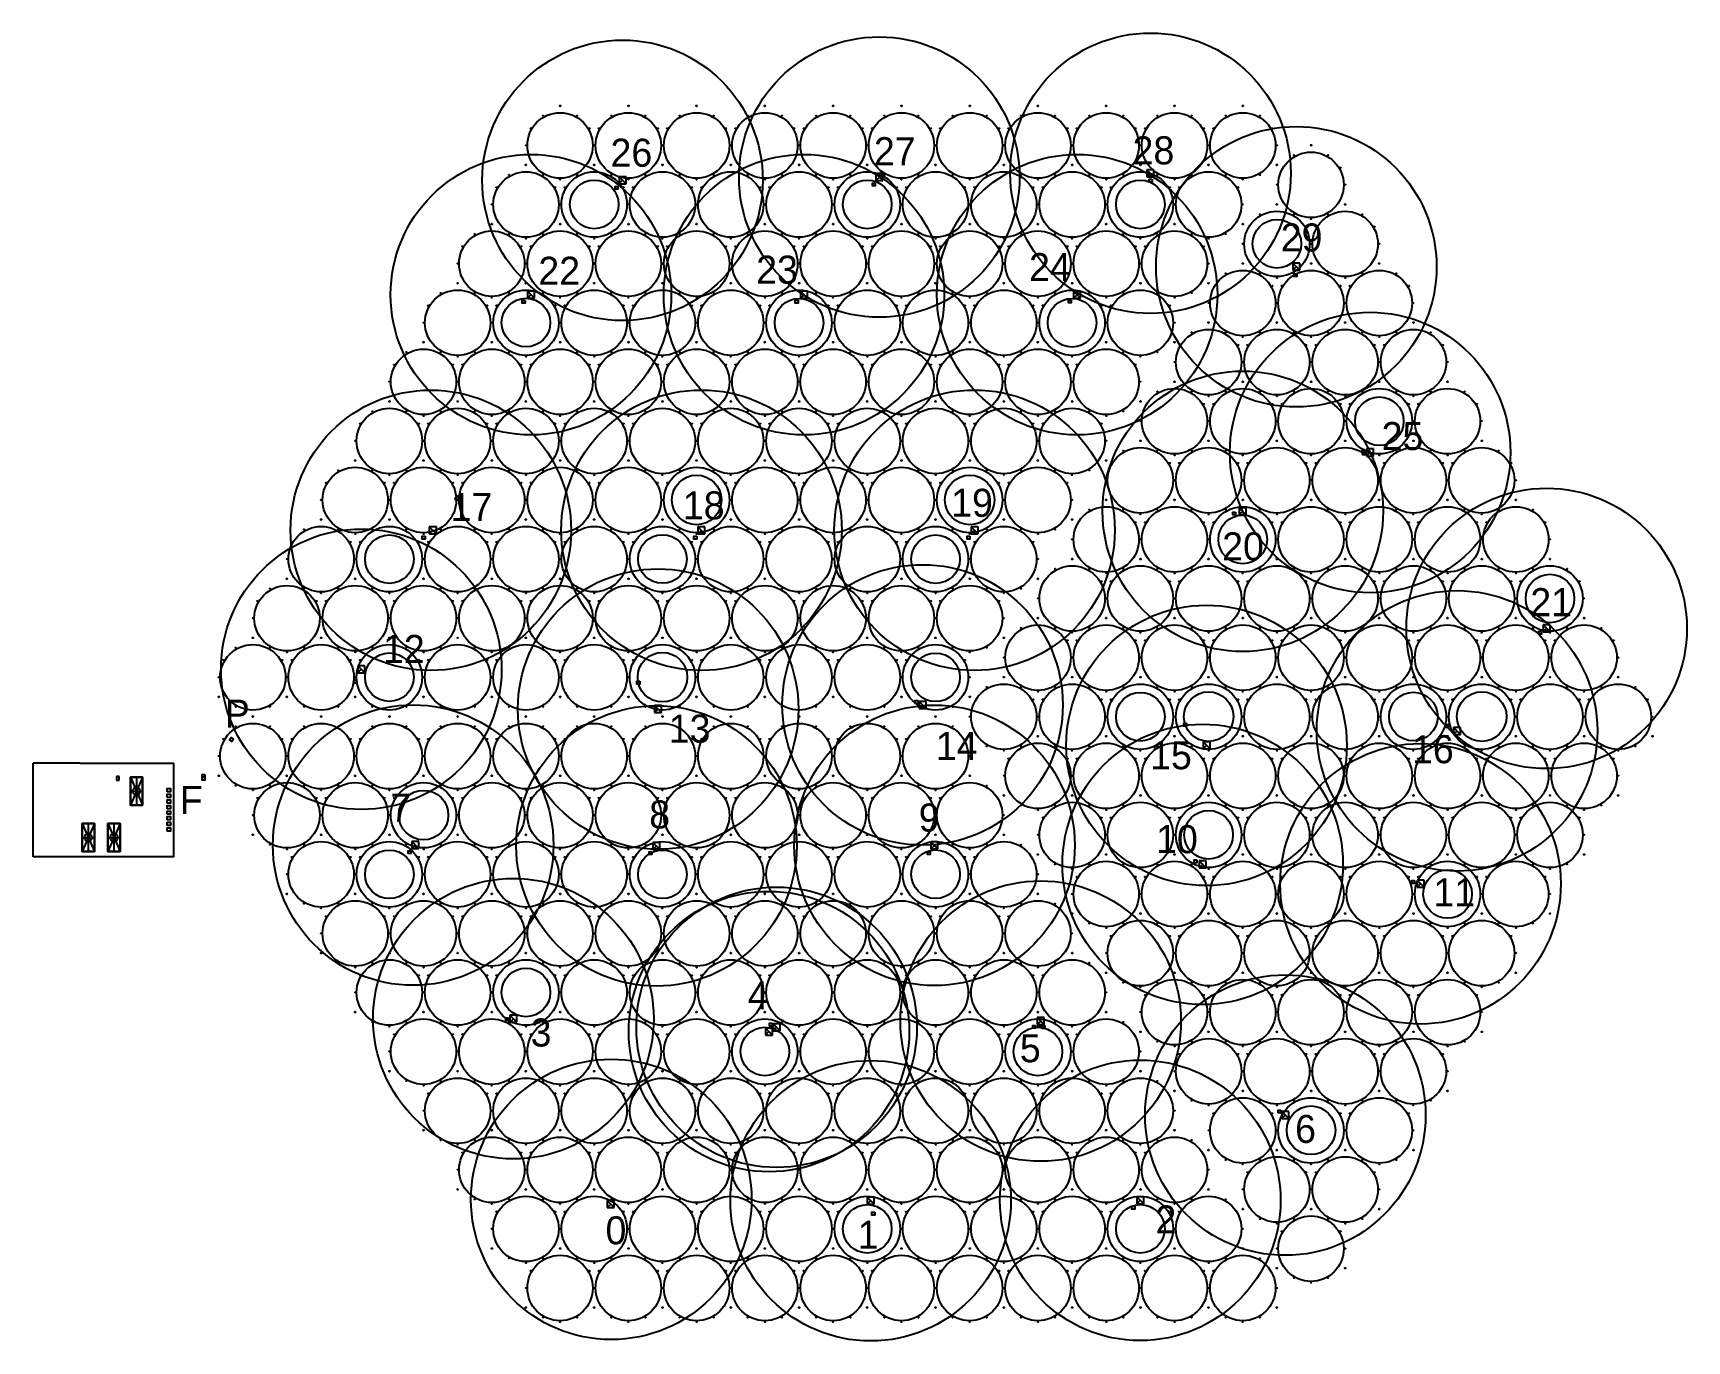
# Model space of a CAD drawing. Header units: millimetres. Extents: x 540789 to 1081937, y 6601059 to 13202610.
# Drawn here: x 540788.9 to 541142.6, y 6601059.4 to 6601339.2 of the extents above; entities outside this region: 11.
import ezdxf

# ---------------------------------------------------------------- set-up
doc = ezdxf.new("R2010")
doc.units = ezdxf.units.MM
doc.layers.add('ac_antennas_core', color=7, linetype='Continuous', transparency=0.7)
doc.layers.add('nodes', color=1, linetype='Continuous', transparency=0.4)
for name, color, linetype in [('ac_poles_core', 5, 'Continuous'), ('ac_posts_core', 1, 'Continuous'), ('c_node_measuring', 1, 'Continuous'), ('container', 6, 'Continuous'), ('node_numbers', 7, 'Continuous'), ('Receiverators - new', 1, 'Continuous')]:
    doc.layers.add(name, color=color, linetype=linetype)

msp = doc.modelspace()

# ---------------------------------------------------------------- texts
at = {"layer": 'node_numbers', "char_height": 6, "width": 8, "attachment_point": 1}
for s, insert in [('{26}', (540912.39, 6601316.61)), ('{27}', (540968.72, 6601316.93)), ('{28}', (541024.03, 6601317.12)), ('{29}', (541055.72, 6601298.48)), ('{22}', (540896.95, 6601291.35)), ('{23}', (540943.53, 6601291.59)), ('{24}', (541001.89, 6601292.14)), ('{25}', (541077.29, 6601255.99)), ('{17}', (540878.19, 6601240.8)), ('{18}', (540927.86, 6601241.16)), ('{19}', (540985.24, 6601241.71)), ('{20}', (541043.19, 6601232.39)), ('{21}', (541109.09, 6601220.45)), ('{12}', (540863.73, 6601210.44)), ('{P}', (540829.9, 6601196.61)), ('{13}', (540924.84, 6601193.39)), ('{14}', (540981.96, 6601189.7)), ('{15}', (541027.78, 6601187.7)), ('{16}', (541083.79, 6601188.99)), ('{F}', (540820.27, 6601178.13)), ('{7}', (540865.31, 6601176.5)), ('{8}', (540920.66, 6601175.04)), ('{9}', (540978.3, 6601174.37)), ('{10}', (541029.06, 6601169.75)), ('{11}', (541088.37, 6601158.37)), ('{4}', (540941.72, 6601136.35)), ('{3}', (540895.3, 6601128.38)), ('{5}', (540999.93, 6601125.01)), ('{6}', (541058.79, 6601107.75)), ('{2}', (541028.94, 6601088.39)), ('{0}', (540911.32, 6601086.07)), ('{1}', (540965.25, 6601085.14))]:
    msp.add_mtext(s, dxfattribs=dict(at, insert=insert))

# ---------------------------------------------------------------- blocks, each defined once
blk = doc.blocks.new('containerWithSites')
at = {"layer": 'container'}
for p, q in [((547162.42, 6600645.03), (547162.42, 6600639.03)), ((547161.12, 6600642.03), (547163.72, 6600642.03))]:
    blk.add_line(p, q, dxfattribs=at)
blk.add_lwpolyline([(547163.72, 6600639.03), (547163.72, 6600645.03), (547161.12, 6600645.03), (547161.12, 6600639.03)], close=True, dxfattribs=at)
blk.add_circle((547162.42, 6600642.03), 0.822, dxfattribs=at)

# ---------------------------------------------------------------- linework, layer by layer
at = {"layer": 'ac_antennas_core'}
for centre in [(540901.6, 6601315.16), (540916.2, 6601315.16), (540930.8, 6601315.16), (540945.4, 6601315.16), (540960, 6601315.16), (540974.6, 6601315.16), (540989.2, 6601315.16), (541003.8, 6601315.16), (541018.4, 6601315.16), (541033, 6601315.16), (541047.6, 6601315.16), (541062.2, 6601306.73), (540894.3, 6601302.52), (540908.9, 6601302.52), (540923.5, 6601302.52), (540938.1, 6601302.52), (540952.7, 6601302.52), (540967.3, 6601302.52), (540981.9, 6601302.52), (540996.5, 6601302.52), (541011.1, 6601302.52), (541025.7, 6601302.52), (541040.3, 6601302.52), (541054.9, 6601294.09), (541069.5, 6601294.09), (540887, 6601289.87), (540901.6, 6601289.87), (540916.2, 6601289.87), (540930.8, 6601289.87), (540945.4, 6601289.87), (540960, 6601289.87), (540974.6, 6601289.87), (540989.2, 6601289.87), (541003.8, 6601289.87), (541018.4, 6601289.87), (541033, 6601289.87), (541047.6, 6601281.44), (541062.2, 6601281.44), (541076.8, 6601281.44), (540879.7, 6601277.23), (540894.3, 6601277.23), (540908.9, 6601277.23), (540923.5, 6601277.23), (540938.1, 6601277.23), (540952.7, 6601277.23), (540967.3, 6601277.23), (540981.9, 6601277.23), (540996.5, 6601277.23), (541011.1, 6601277.23), (541025.7, 6601277.23), (541040.3, 6601268.8), (541054.9, 6601268.8), (541069.5, 6601268.8), (541084.1, 6601268.8), (540872.4, 6601264.59), (540887, 6601264.59), (540901.6, 6601264.59), (540916.2, 6601264.59), (540930.8, 6601264.59), (540945.4, 6601264.59), (540960, 6601264.59), (540974.6, 6601264.59), (540989.2, 6601264.59), (541003.8, 6601264.59), (541018.4, 6601264.59), (541033, 6601256.16), (541047.6, 6601256.16), (541062.2, 6601256.16), (541076.8, 6601256.16), (541091.4, 6601256.16), (540865.1, 6601251.94), (540879.7, 6601251.94), (540894.3, 6601251.94), (540908.9, 6601251.94), (540923.5, 6601251.94), (540938.1, 6601251.94), (540952.7, 6601251.94), (540967.3, 6601251.94), (540981.9, 6601251.94), (540996.5, 6601251.94), (541011.1, 6601251.94), (541025.7, 6601243.51), (541040.3, 6601243.51), (541054.9, 6601243.51), (541069.5, 6601243.51), (541084.1, 6601243.51), (541098.7, 6601243.51), (540857.8, 6601239.3), (540872.4, 6601239.3), (540887, 6601239.3), (540901.6, 6601239.3), (540916.2, 6601239.3), (540930.8, 6601239.3), (540945.4, 6601239.3), (540960, 6601239.3), (540974.6, 6601239.3), (540989.2, 6601239.3), (541003.8, 6601239.3), (541018.4, 6601230.87), (541033, 6601230.87), (541047.6, 6601230.87), (541062.2, 6601230.87), (541076.8, 6601230.87), (541091.4, 6601230.87), (541106, 6601230.87), (540850.5, 6601226.65), (540865.1, 6601226.65), (540879.7, 6601226.65), (540894.3, 6601226.65), (540908.9, 6601226.65), (540923.5, 6601226.65), (540938.1, 6601226.65), (540952.7, 6601226.65), (540967.3, 6601226.65), (540981.9, 6601226.65), (540996.5, 6601226.65), (541011.1, 6601218.23), (541025.7, 6601218.23), (541040.3, 6601218.23), (541054.9, 6601218.23), (541069.5, 6601218.23), (541084.1, 6601218.23), (541098.7, 6601218.23), (541113.3, 6601218.23), (540843.2, 6601214.01), (540857.8, 6601214.01), (540872.4, 6601214.01), (540887, 6601214.01), (540901.6, 6601214.01), (540916.2, 6601214.01), (540930.8, 6601214.01), (540945.4, 6601214.01), (540960, 6601214.01), (540974.6, 6601214.01), (540989.2, 6601214.01), (541003.8, 6601205.58), (541018.4, 6601205.58), (541033, 6601205.58), (541047.6, 6601205.58), (541062.2, 6601205.58), (541076.8, 6601205.58), (541091.4, 6601205.58), (541106, 6601205.58), (541120.6, 6601205.58), (540835.9, 6601201.37), (540850.5, 6601201.37), (540865.1, 6601201.37), (540879.7, 6601201.37), (540894.3, 6601201.37), (540908.9, 6601201.37), (540923.5, 6601201.37), (540938.1, 6601201.37), (540952.7, 6601201.37), (540967.3, 6601201.37), (540981.9, 6601201.37), (540996.5, 6601192.94), (541011.1, 6601192.94), (541025.7, 6601192.94), (541040.3, 6601192.94), (541054.9, 6601192.94), (541069.5, 6601192.94), (541084.1, 6601192.94), (541098.7, 6601192.94), (541113.3, 6601192.94), (541127.9, 6601192.94), (540835.9, 6601184.51), (540850.5, 6601184.51), (540865.1, 6601184.51), (540879.7, 6601184.51), (540894.3, 6601184.51), (540908.9, 6601184.51), (540923.5, 6601184.51), (540938.1, 6601184.51), (540952.7, 6601184.51), (540967.3, 6601184.51), (540981.9, 6601184.51), (541003.8, 6601180.29), (541018.4, 6601180.29), (541033, 6601180.29), (541047.6, 6601180.29), (541062.2, 6601180.29), (541076.8, 6601180.29), (541091.4, 6601180.29), (541106, 6601180.29), (541120.6, 6601180.29), (540843.2, 6601171.86), (540857.8, 6601171.86), (540872.4, 6601171.86), (540887, 6601171.86), (540901.6, 6601171.86), (540916.2, 6601171.86), (540930.8, 6601171.86), (540945.4, 6601171.86), (540960, 6601171.86), (540974.6, 6601171.86), (540989.2, 6601171.86), (541011.1, 6601167.65), (541025.7, 6601167.65), (541040.3, 6601167.65), (541054.9, 6601167.65), (541069.5, 6601167.65), (541084.1, 6601167.65), (541098.7, 6601167.65), (541113.3, 6601167.65), (540850.5, 6601159.22), (540865.1, 6601159.22), (540879.7, 6601159.22), (540894.3, 6601159.22), (540908.9, 6601159.22), (540923.5, 6601159.22), (540938.1, 6601159.22), (540952.7, 6601159.22), (540967.3, 6601159.22), (540981.9, 6601159.22), (540996.5, 6601159.22), (541018.4, 6601155.01), (541033, 6601155.01), (541047.6, 6601155.01), (541062.2, 6601155.01), (541076.8, 6601155.01), (541091.4, 6601155.01), (541106, 6601155.01), (540857.8, 6601146.58), (540872.4, 6601146.58), (540887, 6601146.58), (540901.6, 6601146.58), (540916.2, 6601146.58), (540930.8, 6601146.58), (540945.4, 6601146.58), (540960, 6601146.58), (540974.6, 6601146.58), (540989.2, 6601146.58), (541003.8, 6601146.58), (541025.7, 6601142.36), (541040.3, 6601142.36), (541054.9, 6601142.36), (541069.5, 6601142.36), (541084.1, 6601142.36), (541098.7, 6601142.36), (540865.1, 6601133.93), (540879.7, 6601133.93), (540894.3, 6601133.93), (540908.9, 6601133.93), (540923.5, 6601133.93), (540938.1, 6601133.93), (540952.7, 6601133.93), (540967.3, 6601133.93), (540981.9, 6601133.93), (540996.5, 6601133.93), (541011.1, 6601133.93), (541033, 6601129.72), (541047.6, 6601129.72), (541062.2, 6601129.72), (541076.8, 6601129.72), (541091.4, 6601129.72), (540872.4, 6601121.29), (540887, 6601121.29), (540901.6, 6601121.29), (540916.2, 6601121.29), (540930.8, 6601121.29), (540945.4, 6601121.29), (540960, 6601121.29), (540974.6, 6601121.29), (540989.2, 6601121.29), (541003.8, 6601121.29), (541018.4, 6601121.29), (541040.3, 6601117.07), (541054.9, 6601117.07), (541069.5, 6601117.07), (541084.1, 6601117.07), (540879.7, 6601108.64), (540894.3, 6601108.64), (540908.9, 6601108.64), (540923.5, 6601108.64), (540938.1, 6601108.64), (540952.7, 6601108.64), (540967.3, 6601108.64), (540981.9, 6601108.64), (540996.5, 6601108.64), (541011.1, 6601108.64), (541025.7, 6601108.64), (541047.6, 6601104.43), (541062.2, 6601104.43), (541076.8, 6601104.43), (540887, 6601096), (540901.6, 6601096), (540916.2, 6601096), (540930.8, 6601096), (540945.4, 6601096), (540960, 6601096), (540974.6, 6601096), (540989.2, 6601096), (541003.8, 6601096), (541018.4, 6601096), (541033, 6601096), (541054.9, 6601091.79), (541069.5, 6601091.79), (540894.3, 6601083.36), (540908.9, 6601083.36), (540923.5, 6601083.36), (540938.1, 6601083.36), (540952.7, 6601083.36), (540967.3, 6601083.36), (540981.9, 6601083.36), (540996.5, 6601083.36), (541011.1, 6601083.36), (541025.7, 6601083.36), (541040.3, 6601083.36), (541062.2, 6601079.14), (540901.6, 6601070.71), (540916.2, 6601070.71), (540930.8, 6601070.71), (540945.4, 6601070.71), (540960, 6601070.71), (540974.6, 6601070.71), (540989.2, 6601070.71), (541003.8, 6601070.71), (541018.4, 6601070.71), (541033, 6601070.71), (541047.6, 6601070.71)]:
    msp.add_circle(centre, 7, dxfattribs=at)
at = {"layer": 'ac_poles_core'}
for centre in [(540901.6, 6601323.62), (540916.2, 6601323.62), (540930.8, 6601323.62), (540945.4, 6601323.62), (540960, 6601323.62), (540974.6, 6601323.62), (540989.2, 6601323.62), (541003.8, 6601323.62), (541018.4, 6601323.62), (541033, 6601323.62), (541047.6, 6601323.62), (541062.2, 6601315.19), (540894.3, 6601310.98), (540908.9, 6601310.98), (540923.5, 6601310.98), (540938.1, 6601310.98), (540952.7, 6601310.98), (540967.3, 6601310.98), (540981.9, 6601310.98), (540996.5, 6601310.98), (541011.1, 6601310.98), (541025.7, 6601310.98), (541040.3, 6601310.98), (541054.9, 6601310.98), (541054.9, 6601302.55), (541069.5, 6601302.55), (540887, 6601298.33), (540901.6, 6601298.33), (540916.2, 6601298.33), (540930.8, 6601298.33), (540945.4, 6601298.33), (540960, 6601298.33), (540974.6, 6601298.33), (540989.2, 6601298.33), (541003.8, 6601298.33), (541018.4, 6601298.33), (541033, 6601298.33), (541047.6, 6601298.33), (541047.6, 6601289.9), (541062.2, 6601289.9), (541076.8, 6601289.9), (540879.7, 6601285.69), (540894.3, 6601285.69), (540908.9, 6601285.69), (540923.5, 6601285.69), (540938.1, 6601285.69), (540952.7, 6601285.69), (540967.3, 6601285.69), (540981.9, 6601285.69), (540996.5, 6601285.69), (541011.1, 6601285.69), (541025.7, 6601285.69), (541040.3, 6601285.69), (541040.3, 6601277.26), (541054.9, 6601277.26), (541069.5, 6601277.26), (541084.1, 6601277.26), (540872.4, 6601273.04), (540887, 6601273.04), (540901.6, 6601273.04), (540916.2, 6601273.04), (540930.8, 6601273.04), (540945.4, 6601273.04), (540960, 6601273.04), (540974.6, 6601273.04), (540989.2, 6601273.04), (541003.8, 6601273.04), (541018.4, 6601273.04), (541033, 6601273.04), (541033, 6601264.61), (541047.6, 6601264.61), (541062.2, 6601264.61), (541076.8, 6601264.61), (541091.4, 6601264.61), (540865.1, 6601260.4), (540879.7, 6601260.4), (540894.3, 6601260.4), (540908.9, 6601260.4), (540923.5, 6601260.4), (540938.1, 6601260.4), (540952.7, 6601260.4), (540967.3, 6601260.4), (540981.9, 6601260.4), (540996.5, 6601260.4), (541011.1, 6601260.4), (541025.7, 6601260.4), (541025.7, 6601251.97), (541040.3, 6601251.97), (541054.9, 6601251.97), (541069.5, 6601251.97), (541084.1, 6601251.97), (541098.7, 6601251.97), (540857.8, 6601247.76), (540872.4, 6601247.76), (540887, 6601247.76), (540901.6, 6601247.76), (540916.2, 6601247.76), (540930.8, 6601247.76), (540945.4, 6601247.76), (540960, 6601247.76), (540974.6, 6601247.76), (540989.2, 6601247.76), (541003.8, 6601247.76), (541018.4, 6601247.76), (541018.4, 6601239.33), (541033, 6601239.33), (541047.6, 6601239.33), (541062.2, 6601239.33), (541076.8, 6601239.33), (541091.4, 6601239.33), (541106, 6601239.33), (540850.5, 6601235.11), (540865.1, 6601235.11), (540879.7, 6601235.11), (540894.3, 6601235.11), (540908.9, 6601235.11), (540923.5, 6601235.11), (540938.1, 6601235.11), (540952.7, 6601235.11), (540967.3, 6601235.11), (540981.9, 6601235.11), (540996.5, 6601235.11), (541011.1, 6601235.11), (541011.1, 6601226.68), (541025.7, 6601226.68), (541040.3, 6601226.68), (541054.9, 6601226.68), (541069.5, 6601226.68), (541084.1, 6601226.68), (541098.7, 6601226.68), (541113.3, 6601226.68), (540843.2, 6601222.47), (540857.8, 6601222.47), (540872.4, 6601222.47), (540887, 6601222.47), (540901.6, 6601222.47), (540916.2, 6601222.47), (540930.8, 6601222.47), (540945.4, 6601222.47), (540960, 6601222.47), (540974.6, 6601222.47), (540989.2, 6601222.47), (541003.8, 6601222.47), (541003.8, 6601214.04), (541018.4, 6601214.04), (541033, 6601214.04), (541047.6, 6601214.04), (541062.2, 6601214.04), (541076.8, 6601214.04), (541091.4, 6601214.04), (541106, 6601214.04), (541120.6, 6601214.04), (540835.9, 6601209.82), (540850.5, 6601209.82), (540865.1, 6601209.82), (540879.7, 6601209.82), (540894.3, 6601209.82), (540908.9, 6601209.82), (540923.5, 6601209.82), (540938.1, 6601209.82), (540952.7, 6601209.82), (540967.3, 6601209.82), (540981.9, 6601209.82), (540996.5, 6601209.82), (540996.5, 6601201.4), (541011.1, 6601201.4), (541025.7, 6601201.4), (541040.3, 6601201.4), (541054.9, 6601201.4), (541069.5, 6601201.4), (541084.1, 6601201.4), (541098.7, 6601201.4), (541113.3, 6601201.4), (541127.9, 6601201.4), (540828.6, 6601197.18), (540843.2, 6601197.18), (540857.8, 6601197.18), (540872.4, 6601197.18), (540887, 6601197.18), (540901.6, 6601197.18), (540916.2, 6601197.18), (540930.8, 6601197.18), (540945.4, 6601197.18), (540960, 6601197.18), (540974.6, 6601197.18), (540989.2, 6601197.18), (540835.9, 6601192.97), (540850.5, 6601192.97), (540865.1, 6601192.97), (540879.7, 6601192.97), (540894.3, 6601192.97), (540908.9, 6601192.97), (540923.5, 6601192.97), (540938.1, 6601192.97), (540952.7, 6601192.97), (540967.3, 6601192.97), (540981.9, 6601192.97), (540989.2, 6601188.75), (541003.8, 6601188.75), (541018.4, 6601188.75), (541033, 6601188.75), (541047.6, 6601188.75), (541062.2, 6601188.75), (541076.8, 6601188.75), (541091.4, 6601188.75), (541106, 6601188.75), (541120.6, 6601188.75), (541135.2, 6601188.75), (540828.6, 6601180.32), (540843.2, 6601180.32), (540857.8, 6601180.32), (540872.4, 6601180.32), (540887, 6601180.32), (540901.6, 6601180.32), (540916.2, 6601180.32), (540930.8, 6601180.32), (540945.4, 6601180.32), (540960, 6601180.32), (540974.6, 6601180.32), (540989.2, 6601180.32), (540996.5, 6601176.11), (541011.1, 6601176.11), (541025.7, 6601176.11), (541040.3, 6601176.11), (541054.9, 6601176.11), (541069.5, 6601176.11), (541084.1, 6601176.11), (541098.7, 6601176.11), (541113.3, 6601176.11), (541127.9, 6601176.11), (540835.9, 6601167.68), (540850.5, 6601167.68), (540865.1, 6601167.68), (540879.7, 6601167.68), (540894.3, 6601167.68), (540908.9, 6601167.68), (540923.5, 6601167.68), (540938.1, 6601167.68), (540952.7, 6601167.68), (540967.3, 6601167.68), (540981.9, 6601167.68), (540996.5, 6601167.68), (541003.8, 6601163.46), (541018.4, 6601163.46), (541033, 6601163.46), (541047.6, 6601163.46), (541062.2, 6601163.46), (541076.8, 6601163.46), (541091.4, 6601163.46), (541106, 6601163.46), (541120.6, 6601163.46), (540843.2, 6601155.03), (540857.8, 6601155.03), (540872.4, 6601155.03), (540887, 6601155.03), (540901.6, 6601155.03), (540916.2, 6601155.03), (540930.8, 6601155.03), (540945.4, 6601155.03), (540960, 6601155.03), (540974.6, 6601155.03), (540989.2, 6601155.03), (541003.8, 6601155.03), (541011.1, 6601150.82), (541025.7, 6601150.82), (541040.3, 6601150.82), (541054.9, 6601150.82), (541069.5, 6601150.82), (541084.1, 6601150.82), (541098.7, 6601150.82), (541113.3, 6601150.82), (540850.5, 6601142.39), (540865.1, 6601142.39), (540879.7, 6601142.39), (540894.3, 6601142.39), (540908.9, 6601142.39), (540923.5, 6601142.39), (540938.1, 6601142.39), (540952.7, 6601142.39), (540967.3, 6601142.39), (540981.9, 6601142.39), (540996.5, 6601142.39), (541011.1, 6601142.39), (541018.4, 6601138.18), (541033, 6601138.18), (541047.6, 6601138.18), (541062.2, 6601138.18), (541076.8, 6601138.18), (541091.4, 6601138.18), (541106, 6601138.18), (540857.8, 6601129.75), (540872.4, 6601129.75), (540887, 6601129.75), (540901.6, 6601129.75), (540916.2, 6601129.75), (540930.8, 6601129.75), (540945.4, 6601129.75), (540960, 6601129.75), (540974.6, 6601129.75), (540989.2, 6601129.75), (541003.8, 6601129.75), (541018.4, 6601129.75), (541025.7, 6601125.53), (541040.3, 6601125.53), (541054.9, 6601125.53), (541069.5, 6601125.53), (541084.1, 6601125.53), (541098.7, 6601125.53), (540865.1, 6601117.1), (540879.7, 6601117.1), (540894.3, 6601117.1), (540908.9, 6601117.1), (540923.5, 6601117.1), (540938.1, 6601117.1), (540952.7, 6601117.1), (540967.3, 6601117.1), (540981.9, 6601117.1), (540996.5, 6601117.1), (541011.1, 6601117.1), (541025.7, 6601117.1), (541033, 6601112.89), (541047.6, 6601112.89), (541062.2, 6601112.89), (541076.8, 6601112.89), (541091.4, 6601112.89), (540872.4, 6601104.46), (540887, 6601104.46), (540901.6, 6601104.46), (540916.2, 6601104.46), (540930.8, 6601104.46), (540945.4, 6601104.46), (540960, 6601104.46), (540974.6, 6601104.46), (540989.2, 6601104.46), (541003.8, 6601104.46), (541018.4, 6601104.46), (541033, 6601104.46), (541040.3, 6601100.24), (541054.9, 6601100.24), (541069.5, 6601100.24), (541084.1, 6601100.24), (540879.7, 6601091.81), (540894.3, 6601091.81), (540908.9, 6601091.81), (540923.5, 6601091.81), (540938.1, 6601091.81), (540952.7, 6601091.81), (540967.3, 6601091.81), (540981.9, 6601091.81), (540996.5, 6601091.81), (541011.1, 6601091.81), (541025.7, 6601091.81), (541040.3, 6601091.81), (541047.6, 6601087.6), (541062.2, 6601087.6), (541076.8, 6601087.6), (540887, 6601079.17), (540901.6, 6601079.17), (540916.2, 6601079.17), (540930.8, 6601079.17), (540945.4, 6601079.17), (540960, 6601079.17), (540974.6, 6601079.17), (540989.2, 6601079.17), (541003.8, 6601079.17), (541018.4, 6601079.17), (541033, 6601079.17), (541047.6, 6601079.17), (541054.9, 6601074.96), (541069.5, 6601074.96), (540894.3, 6601066.53), (540908.9, 6601066.53), (540923.5, 6601066.53), (540938.1, 6601066.53), (540952.7, 6601066.53), (540967.3, 6601066.53), (540981.9, 6601066.53), (540996.5, 6601066.53), (541011.1, 6601066.53), (541025.7, 6601066.53), (541040.3, 6601066.53), (541054.9, 6601066.53)]:
    msp.add_circle(centre, 0.1, dxfattribs=at)
at = {"layer": 'ac_posts_core'}
for centre in [(540895.28, 6601318.84), (540897.95, 6601321.51), (540905.25, 6601321.51), (540907.92, 6601318.84), (540909.88, 6601318.84), (540912.55, 6601321.51), (540919.85, 6601321.51), (540922.52, 6601318.84), (540924.48, 6601318.84), (540927.15, 6601321.51), (540934.45, 6601321.51), (540937.12, 6601318.84), (540939.08, 6601318.84), (540941.75, 6601321.51), (540949.05, 6601321.51), (540951.72, 6601318.84), (540953.68, 6601318.84), (540956.35, 6601321.51), (540963.65, 6601321.51), (540966.32, 6601318.84), (540968.28, 6601318.84), (540970.95, 6601321.51), (540978.25, 6601321.51), (540980.92, 6601318.84), (540982.88, 6601318.84), (540985.55, 6601321.51), (540992.85, 6601321.51), (540995.52, 6601318.84), (540997.48, 6601318.84), (541000.15, 6601321.51), (541007.45, 6601321.51), (541010.12, 6601318.84), (541012.08, 6601318.84), (541014.75, 6601321.51), (541022.05, 6601321.51), (541024.72, 6601318.84), (541026.68, 6601318.84), (541029.35, 6601321.51), (541036.65, 6601321.51), (541039.32, 6601318.84), (541041.28, 6601318.84), (541043.95, 6601321.51), (541051.25, 6601321.51), (541053.92, 6601318.84), (540894.3, 6601315.19), (540908.9, 6601315.19), (540923.5, 6601315.19), (540938.1, 6601315.19), (540952.7, 6601315.19), (540967.3, 6601315.19), (540981.9, 6601315.19), (540996.5, 6601315.19), (541011.1, 6601315.19), (541025.7, 6601315.19), (541040.3, 6601315.19), (541054.9, 6601315.19), (541058.55, 6601313.08), (541065.85, 6601313.08), (540890.65, 6601308.87), (540897.95, 6601308.87), (540901.6, 6601307.89), (540905.25, 6601308.87), (540912.55, 6601308.87), (540916.2, 6601307.89), (540919.85, 6601308.87), (540927.15, 6601308.87), (540930.8, 6601307.89), (540934.45, 6601308.87), (540941.75, 6601308.87), (540945.4, 6601307.89), (540949.05, 6601308.87), (540956.35, 6601308.87), (540960, 6601307.89), (540963.65, 6601308.87), (540970.95, 6601308.87), (540974.6, 6601307.89), (540978.25, 6601308.87), (540985.55, 6601308.87), (540989.2, 6601307.89), (540992.85, 6601308.87), (541000.15, 6601308.87), (541003.8, 6601307.89), (541007.45, 6601308.87), (541014.75, 6601308.87), (541018.4, 6601307.89), (541022.05, 6601308.87), (541029.35, 6601308.87), (541033, 6601307.89), (541036.65, 6601308.87), (541043.95, 6601308.87), (541047.6, 6601307.89), (541051.25, 6601308.87), (541068.52, 6601310.41), (540887.98, 6601306.2), (540900.62, 6601306.2), (540902.58, 6601306.2), (540915.22, 6601306.2), (540917.18, 6601306.2), (540929.82, 6601306.2), (540931.78, 6601306.2), (540944.42, 6601306.2), (540946.38, 6601306.2), (540959.02, 6601306.2), (540960.98, 6601306.2), (540973.62, 6601306.2), (540975.58, 6601306.2), (540988.22, 6601306.2), (540990.18, 6601306.2), (541002.82, 6601306.2), (541004.78, 6601306.2), (541017.42, 6601306.2), (541019.38, 6601306.2), (541032.02, 6601306.2), (541033.98, 6601306.2), (541046.62, 6601306.2), (541054.9, 6601306.76), (541069.5, 6601306.76), (540887, 6601302.55), (540901.6, 6601302.55), (540916.2, 6601302.55), (540930.8, 6601302.55), (540945.4, 6601302.55), (540960, 6601302.55), (540974.6, 6601302.55), (540989.2, 6601302.55), (541003.8, 6601302.55), (541018.4, 6601302.55), (541033, 6601302.55), (541047.6, 6601302.55), (541051.25, 6601300.44), (541058.55, 6601300.44), (541065.85, 6601300.44), (541073.15, 6601300.44), (541061.22, 6601297.77), (541062.2, 6601299.46), (541063.18, 6601297.77), (541075.82, 6601297.77), (540880.68, 6601293.55), (540883.35, 6601296.22), (540890.65, 6601296.22), (540893.32, 6601293.55), (540894.3, 6601295.25), (540895.28, 6601293.55), (540897.95, 6601296.22), (540905.25, 6601296.22), (540907.92, 6601293.55), (540908.9, 6601295.25), (540909.88, 6601293.55), (540912.55, 6601296.22), (540919.85, 6601296.22), (540922.52, 6601293.55), (540923.5, 6601295.25), (540924.48, 6601293.55), (540927.15, 6601296.22), (540934.45, 6601296.22), (540937.12, 6601293.55), (540938.1, 6601295.25), (540939.08, 6601293.55), (540941.75, 6601296.22), (540949.05, 6601296.22), (540951.72, 6601293.55), (540952.7, 6601295.25), (540953.68, 6601293.55), (540956.35, 6601296.22), (540963.65, 6601296.22), (540966.32, 6601293.55), (540967.3, 6601295.25), (540968.28, 6601293.55), (540970.95, 6601296.22), (540978.25, 6601296.22), (540980.92, 6601293.55), (540981.9, 6601295.25), (540982.88, 6601293.55), (540985.55, 6601296.22), (540992.85, 6601296.22), (540995.52, 6601293.55), (540996.5, 6601295.25), (540997.48, 6601293.55), (541000.15, 6601296.22), (541007.45, 6601296.22), (541010.12, 6601293.55), (541011.1, 6601295.25), (541012.08, 6601293.55), (541014.75, 6601296.22), (541022.05, 6601296.22), (541024.72, 6601293.55), (541025.7, 6601295.25), (541026.68, 6601293.55), (541029.35, 6601296.22), (541036.65, 6601296.22), (541039.32, 6601293.55), (541040.3, 6601295.25), (541043.95, 6601296.22), (541047.6, 6601294.12), (541062.2, 6601294.12), (541076.8, 6601294.12), (540879.7, 6601289.9), (540894.3, 6601289.9), (540908.9, 6601289.9), (540923.5, 6601289.9), (540938.1, 6601289.9), (540952.7, 6601289.9), (540967.3, 6601289.9), (540981.9, 6601289.9), (540996.5, 6601289.9), (541011.1, 6601289.9), (541025.7, 6601289.9), (541040.3, 6601289.9), (541043.95, 6601287.8), (541051.25, 6601287.8), (541054.9, 6601286.82), (541058.55, 6601287.8), (541065.85, 6601287.8), (541069.5, 6601286.82), (541073.15, 6601287.8), (541080.45, 6601287.8), (540876.05, 6601283.58), (540883.35, 6601283.58), (540890.65, 6601283.58), (540897.95, 6601283.58), (540905.25, 6601283.58), (540912.55, 6601283.58), (540919.85, 6601283.58), (540927.15, 6601283.58), (540934.45, 6601283.58), (540941.75, 6601283.58), (540949.05, 6601283.58), (540956.35, 6601283.58), (540963.65, 6601283.58), (540970.95, 6601283.58), (540978.25, 6601283.58), (540985.55, 6601283.58), (540992.85, 6601283.58), (541000.15, 6601283.58), (541007.45, 6601283.58), (541014.75, 6601283.58), (541022.05, 6601283.58), (541029.35, 6601283.58), (541036.65, 6601283.58), (541053.92, 6601285.12), (541055.88, 6601285.12), (541068.52, 6601285.12), (541070.48, 6601285.12), (541083.12, 6601285.12), (540873.38, 6601280.91), (540886.02, 6601280.91), (540887, 6601282.6), (540887.98, 6601280.91), (540900.62, 6601280.91), (540901.6, 6601282.6), (540902.58, 6601280.91), (540915.22, 6601280.91), (540916.2, 6601282.6), (540917.18, 6601280.91), (540929.82, 6601280.91), (540930.8, 6601282.6), (540931.78, 6601280.91), (540944.42, 6601280.91), (540945.4, 6601282.6), (540946.38, 6601280.91), (540959.02, 6601280.91), (540960, 6601282.6), (540960.98, 6601280.91), (540973.62, 6601280.91), (540974.6, 6601282.6), (540975.58, 6601280.91), (540988.22, 6601280.91), (540989.2, 6601282.6), (540990.18, 6601280.91), (541002.82, 6601280.91), (541003.8, 6601282.6), (541004.78, 6601280.91), (541017.42, 6601280.91), (541018.4, 6601282.6), (541019.38, 6601280.91), (541032.02, 6601280.91), (541033, 6601282.6), (541040.3, 6601281.47), (541054.9, 6601281.47), (541069.5, 6601281.47), (541084.1, 6601281.47), (540872.4, 6601277.26), (540887, 6601277.26), (540901.6, 6601277.26), (540916.2, 6601277.26), (540930.8, 6601277.26), (540945.4, 6601277.26), (540960, 6601277.26), (540974.6, 6601277.26), (540989.2, 6601277.26), (541003.8, 6601277.26), (541018.4, 6601277.26), (541033, 6601277.26), (541036.65, 6601275.15), (541043.95, 6601275.15), (541046.62, 6601272.48), (541047.6, 6601274.17), (541048.58, 6601272.48), (541051.25, 6601275.15), (541058.55, 6601275.15), (541061.22, 6601272.48), (541062.2, 6601274.17), (541063.18, 6601272.48), (541065.85, 6601275.15), (541073.15, 6601275.15), (541075.82, 6601272.48), (541076.8, 6601274.17), (541077.78, 6601272.48), (541080.45, 6601275.15), (541087.75, 6601275.15), (541090.42, 6601272.48), (540868.75, 6601270.94), (540876.05, 6601270.94), (540879.7, 6601269.96), (540883.35, 6601270.94), (540890.65, 6601270.94), (540894.3, 6601269.96), (540897.95, 6601270.94), (540905.25, 6601270.94), (540908.9, 6601269.96), (540912.55, 6601270.94), (540919.85, 6601270.94), (540923.5, 6601269.96), (540927.15, 6601270.94), (540934.45, 6601270.94), (540938.1, 6601269.96), (540941.75, 6601270.94), (540949.05, 6601270.94), (540952.7, 6601269.96), (540956.35, 6601270.94), (540963.65, 6601270.94), (540967.3, 6601269.96), (540970.95, 6601270.94), (540978.25, 6601270.94), (540981.9, 6601269.96), (540985.55, 6601270.94), (540992.85, 6601270.94), (540996.5, 6601269.96), (541000.15, 6601270.94), (541007.45, 6601270.94), (541011.1, 6601269.96), (541014.75, 6601270.94), (541022.05, 6601270.94), (541025.7, 6601269.96), (541029.35, 6601270.94), (541033, 6601268.83), (541047.6, 6601268.83), (541062.2, 6601268.83), (541076.8, 6601268.83), (541091.4, 6601268.83), (540866.08, 6601268.26), (540878.72, 6601268.26), (540880.68, 6601268.26), (540893.32, 6601268.26), (540895.28, 6601268.26), (540907.92, 6601268.26), (540909.88, 6601268.26), (540922.52, 6601268.26), (540924.48, 6601268.26), (540937.12, 6601268.26), (540939.08, 6601268.26), (540951.72, 6601268.26), (540953.68, 6601268.26), (540966.32, 6601268.26), (540968.28, 6601268.26), (540980.92, 6601268.26), (540982.88, 6601268.26), (540995.52, 6601268.26), (540997.48, 6601268.26), (541010.12, 6601268.26), (541012.08, 6601268.26), (541024.72, 6601268.26), (540865.1, 6601264.61), (540879.7, 6601264.61), (540894.3, 6601264.61), (540908.9, 6601264.61), (540923.5, 6601264.61), (540938.1, 6601264.61), (540952.7, 6601264.61), (540967.3, 6601264.61), (540981.9, 6601264.61), (540996.5, 6601264.61), (541011.1, 6601264.61), (541025.7, 6601264.61), (541029.35, 6601262.51), (541036.65, 6601262.51), (541040.3, 6601261.53), (541043.95, 6601262.51), (541051.25, 6601262.51), (541054.9, 6601261.53), (541058.55, 6601262.51), (541065.85, 6601262.51), (541069.5, 6601261.53), (541073.15, 6601262.51), (541080.45, 6601262.51), (541084.1, 6601261.53), (541087.75, 6601262.51), (541095.05, 6601262.51), (540861.45, 6601258.29), (540868.75, 6601258.29), (540876.05, 6601258.29), (540883.35, 6601258.29), (540890.65, 6601258.29), (540897.95, 6601258.29), (540905.25, 6601258.29), (540912.55, 6601258.29), (540919.85, 6601258.29), (540927.15, 6601258.29), (540934.45, 6601258.29), (540941.75, 6601258.29), (540949.05, 6601258.29), (540956.35, 6601258.29), (540963.65, 6601258.29), (540970.95, 6601258.29), (540978.25, 6601258.29), (540985.55, 6601258.29), (540992.85, 6601258.29), (541000.15, 6601258.29), (541007.45, 6601258.29), (541014.75, 6601258.29), (541022.05, 6601258.29), (541039.32, 6601259.84), (541041.28, 6601259.84), (541053.92, 6601259.84), (541055.88, 6601259.84), (541068.52, 6601259.84), (541070.48, 6601259.84), (541083.12, 6601259.84), (541085.08, 6601259.84), (541097.72, 6601259.84), (540858.78, 6601255.62), (540871.42, 6601255.62), (540872.4, 6601257.31), (540873.38, 6601255.62), (540886.02, 6601255.62), (540887, 6601257.31), (540887.98, 6601255.62), (540900.62, 6601255.62), (540901.6, 6601257.31), (540902.58, 6601255.62), (540915.22, 6601255.62), (540916.2, 6601257.31), (540917.18, 6601255.62), (540929.82, 6601255.62), (540930.8, 6601257.31), (540931.78, 6601255.62), (540944.42, 6601255.62), (540945.4, 6601257.31), (540946.38, 6601255.62), (540959.02, 6601255.62), (540960, 6601257.31), (540960.98, 6601255.62), (540973.62, 6601255.62), (540974.6, 6601257.31), (540975.58, 6601255.62), (540988.22, 6601255.62), (540989.2, 6601257.31), (540990.18, 6601255.62), (541002.82, 6601255.62), (541003.8, 6601257.31), (541004.78, 6601255.62), (541017.42, 6601255.62), (541018.4, 6601257.31), (541025.7, 6601256.19), (541040.3, 6601256.19), (541054.9, 6601256.19), (541069.5, 6601256.19), (541084.1, 6601256.19), (541098.7, 6601256.19), (540857.8, 6601251.97), (540872.4, 6601251.97), (540887, 6601251.97), (540901.6, 6601251.97), (540916.2, 6601251.97), (540930.8, 6601251.97), (540945.4, 6601251.97), (540960, 6601251.97), (540974.6, 6601251.97), (540989.2, 6601251.97), (541003.8, 6601251.97), (541018.4, 6601251.97), (541022.05, 6601249.86), (541029.35, 6601249.86), (541033, 6601248.89), (541036.65, 6601249.86), (541043.95, 6601249.86), (541047.6, 6601248.89), (541051.25, 6601249.86), (541058.55, 6601249.86), (541062.2, 6601248.89), (541065.85, 6601249.86), (541073.15, 6601249.86), (541076.8, 6601248.89), (541080.45, 6601249.86), (541087.75, 6601249.86), (541091.4, 6601248.89), (541095.05, 6601249.86), (541102.35, 6601249.86), (540854.15, 6601245.65), (540861.45, 6601245.65), (540865.1, 6601244.67), (540868.75, 6601245.65), (540876.05, 6601245.65), (540879.7, 6601244.67), (540883.35, 6601245.65), (540890.65, 6601245.65), (540894.3, 6601244.67), (540897.95, 6601245.65), (540905.25, 6601245.65), (540908.9, 6601244.67), (540912.55, 6601245.65), (540919.85, 6601245.65), (540923.5, 6601244.67), (540927.15, 6601245.65), (540934.45, 6601245.65), (540938.1, 6601244.67), (540941.75, 6601245.65), (540949.05, 6601245.65), (540952.7, 6601244.67), (540956.35, 6601245.65), (540963.65, 6601245.65), (540967.3, 6601244.67), (540970.95, 6601245.65), (540978.25, 6601245.65), (540981.9, 6601244.67), (540985.55, 6601245.65), (540992.85, 6601245.65), (540996.5, 6601244.67), (541000.15, 6601245.65), (541007.45, 6601245.65), (541011.1, 6601244.67), (541014.75, 6601245.65), (541032.02, 6601247.19), (541033.98, 6601247.19), (541046.62, 6601247.19), (541048.58, 6601247.19), (541061.22, 6601247.19), (541063.18, 6601247.19), (541075.82, 6601247.19), (541077.78, 6601247.19), (541090.42, 6601247.19), (541092.38, 6601247.19), (541105.02, 6601247.19), (540851.48, 6601242.98), (540864.12, 6601242.98), (540866.08, 6601242.98), (540878.72, 6601242.98), (540880.68, 6601242.98), (540893.32, 6601242.98), (540895.28, 6601242.98), (540907.92, 6601242.98), (540909.88, 6601242.98), (540922.52, 6601242.98), (540924.48, 6601242.98), (540937.12, 6601242.98), (540939.08, 6601242.98), (540951.72, 6601242.98), (540953.68, 6601242.98), (540966.32, 6601242.98), (540968.28, 6601242.98), (540980.92, 6601242.98), (540982.88, 6601242.98), (540995.52, 6601242.98), (540997.48, 6601242.98), (541010.12, 6601242.98), (541018.4, 6601243.54), (541033, 6601243.54), (541047.6, 6601243.54), (541062.2, 6601243.54), (541076.8, 6601243.54), (541091.4, 6601243.54), (541106, 6601243.54), (540850.5, 6601239.33), (540865.1, 6601239.33), (540879.7, 6601239.33), (540894.3, 6601239.33), (540908.9, 6601239.33), (540923.5, 6601239.33), (540938.1, 6601239.33), (540952.7, 6601239.33), (540967.3, 6601239.33), (540981.9, 6601239.33), (540996.5, 6601239.33), (541011.1, 6601239.33), (541014.75, 6601237.22), (541022.05, 6601237.22), (541029.35, 6601237.22), (541036.65, 6601237.22), (541043.95, 6601237.22), (541051.25, 6601237.22), (541058.55, 6601237.22), (541065.85, 6601237.22), (541073.15, 6601237.22), (541080.45, 6601237.22), (541087.75, 6601237.22), (541095.05, 6601237.22), (541102.35, 6601237.22), (541109.65, 6601237.22), (541024.72, 6601234.55), (541025.7, 6601236.24), (541026.68, 6601234.55), (541039.32, 6601234.55), (541040.3, 6601236.24), (541041.28, 6601234.55), (541053.92, 6601234.55), (541054.9, 6601236.24), (541055.88, 6601234.55), (541068.52, 6601234.55), (541069.5, 6601236.24), (541070.48, 6601234.55), (541083.12, 6601234.55), (541084.1, 6601236.24), (541085.08, 6601234.55), (541097.72, 6601234.55), (541098.7, 6601236.24), (541099.68, 6601234.55), (541112.32, 6601234.55), (540844.18, 6601230.33), (540846.85, 6601233), (540854.15, 6601233), (540856.82, 6601230.33), (540857.8, 6601232.03), (540858.78, 6601230.33), (540861.45, 6601233), (540868.75, 6601233), (540871.42, 6601230.33), (540872.4, 6601232.03), (540873.38, 6601230.33), (540876.05, 6601233), (540883.35, 6601233), (540886.02, 6601230.33), (540887, 6601232.03), (540887.98, 6601230.33), (540890.65, 6601233), (540897.95, 6601233), (540900.62, 6601230.33), (540901.6, 6601232.03), (540902.58, 6601230.33), (540905.25, 6601233), (540912.55, 6601233), (540915.22, 6601230.33), (540916.2, 6601232.03), (540917.18, 6601230.33), (540919.85, 6601233), (540927.15, 6601233), (540929.82, 6601230.33), (540930.8, 6601232.03), (540931.78, 6601230.33), (540934.45, 6601233), (540941.75, 6601233), (540944.42, 6601230.33), (540945.4, 6601232.03), (540946.38, 6601230.33), (540949.05, 6601233), (540956.35, 6601233), (540959.02, 6601230.33), (540960, 6601232.03), (540960.98, 6601230.33), (540963.65, 6601233), (540970.95, 6601233), (540973.62, 6601230.33), (540974.6, 6601232.03), (540975.58, 6601230.33), (540978.25, 6601233), (540985.55, 6601233), (540988.22, 6601230.33), (540989.2, 6601232.03), (540990.18, 6601230.33), (540992.85, 6601233), (541000.15, 6601233), (541002.82, 6601230.33), (541003.8, 6601232.03), (541007.45, 6601233), (541011.1, 6601230.9), (541025.7, 6601230.9), (541040.3, 6601230.9), (541054.9, 6601230.9), (541069.5, 6601230.9), (541084.1, 6601230.9), (541098.7, 6601230.9), (541113.3, 6601230.9), (540843.2, 6601226.68), (540857.8, 6601226.68), (540872.4, 6601226.68), (540887, 6601226.68), (540901.6, 6601226.68), (540916.2, 6601226.68), (540930.8, 6601226.68), (540945.4, 6601226.68), (540960, 6601226.68), (540974.6, 6601226.68), (540989.2, 6601226.68), (541003.8, 6601226.68), (541007.45, 6601224.58), (541014.75, 6601224.58), (541018.4, 6601223.6), (541022.05, 6601224.58), (541029.35, 6601224.58), (541033, 6601223.6), (541036.65, 6601224.58), (541043.95, 6601224.58), (541047.6, 6601223.6), (541051.25, 6601224.58), (541058.55, 6601224.58), (541062.2, 6601223.6), (541065.85, 6601224.58), (541073.15, 6601224.58), (541076.8, 6601223.6), (541080.45, 6601224.58), (541087.75, 6601224.58), (541091.4, 6601223.6), (541095.05, 6601224.58), (541102.35, 6601224.58), (541106, 6601223.6), (541109.65, 6601224.58), (541116.95, 6601224.58), (540839.55, 6601220.36), (540846.85, 6601220.36), (540850.5, 6601219.38), (540854.15, 6601220.36), (540861.45, 6601220.36), (540865.1, 6601219.38), (540868.75, 6601220.36), (540876.05, 6601220.36), (540879.7, 6601219.38), (540883.35, 6601220.36), (540890.65, 6601220.36), (540894.3, 6601219.38), (540897.95, 6601220.36), (540905.25, 6601220.36), (540908.9, 6601219.38), (540912.55, 6601220.36), (540919.85, 6601220.36), (540923.5, 6601219.38), (540927.15, 6601220.36), (540934.45, 6601220.36), (540938.1, 6601219.38), (540941.75, 6601220.36), (540949.05, 6601220.36), (540952.7, 6601219.38), (540956.35, 6601220.36), (540963.65, 6601220.36), (540967.3, 6601219.38), (540970.95, 6601220.36), (540978.25, 6601220.36), (540981.9, 6601219.38), (540985.55, 6601220.36), (540992.85, 6601220.36), (540996.5, 6601219.38), (541000.15, 6601220.36), (541017.42, 6601221.9), (541019.38, 6601221.9), (541032.02, 6601221.9), (541033.98, 6601221.9), (541046.62, 6601221.9), (541048.58, 6601221.9), (541061.22, 6601221.9), (541063.18, 6601221.9), (541075.82, 6601221.9), (541077.78, 6601221.9), (541090.42, 6601221.9), (541092.38, 6601221.9), (541105.02, 6601221.9), (541106.98, 6601221.9), (541119.62, 6601221.9), (540836.88, 6601217.69), (540849.52, 6601217.69), (540851.48, 6601217.69), (540864.12, 6601217.69), (540866.08, 6601217.69), (540878.72, 6601217.69), (540880.68, 6601217.69), (540893.32, 6601217.69), (540895.28, 6601217.69), (540907.92, 6601217.69), (540909.88, 6601217.69), (540922.52, 6601217.69), (540924.48, 6601217.69), (540937.12, 6601217.69), (540939.08, 6601217.69), (540951.72, 6601217.69), (540953.68, 6601217.69), (540966.32, 6601217.69), (540968.28, 6601217.69), (540980.92, 6601217.69), (540982.88, 6601217.69), (540995.52, 6601217.69), (541003.8, 6601218.25), (541018.4, 6601218.25), (541033, 6601218.25), (541047.6, 6601218.25), (541062.2, 6601218.25), (541076.8, 6601218.25), (541091.4, 6601218.25), (541106, 6601218.25), (541120.6, 6601218.25), (540835.9, 6601214.04), (540850.5, 6601214.04), (540865.1, 6601214.04), (540879.7, 6601214.04), (540894.3, 6601214.04), (540908.9, 6601214.04), (540923.5, 6601214.04), (540938.1, 6601214.04), (540952.7, 6601214.04), (540967.3, 6601214.04), (540981.9, 6601214.04), (540996.5, 6601214.04), (541000.15, 6601211.93), (541007.45, 6601211.93), (541010.12, 6601209.26), (541011.1, 6601210.95), (541012.08, 6601209.26), (541014.75, 6601211.93), (541022.05, 6601211.93), (541024.72, 6601209.26), (541025.7, 6601210.95), (541026.68, 6601209.26), (541029.35, 6601211.93), (541036.65, 6601211.93), (541039.32, 6601209.26), (541040.3, 6601210.95), (541041.28, 6601209.26), (541043.95, 6601211.93), (541051.25, 6601211.93), (541053.92, 6601209.26), (541054.9, 6601210.95), (541055.88, 6601209.26), (541058.55, 6601211.93), (541065.85, 6601211.93), (541068.52, 6601209.26), (541069.5, 6601210.95), (541070.48, 6601209.26), (541073.15, 6601211.93), (541080.45, 6601211.93), (541083.12, 6601209.26), (541084.1, 6601210.95), (541085.08, 6601209.26), (541087.75, 6601211.93), (541095.05, 6601211.93), (541097.72, 6601209.26), (541098.7, 6601210.95), (541099.68, 6601209.26), (541102.35, 6601211.93), (541109.65, 6601211.93), (541112.32, 6601209.26), (541113.3, 6601210.95), (541114.28, 6601209.26), (541116.95, 6601211.93), (541124.25, 6601211.93), (541126.92, 6601209.26), (540829.58, 6601205.05), (540832.25, 6601207.72), (540839.55, 6601207.72), (540842.22, 6601205.05), (540843.2, 6601206.74), (540844.18, 6601205.05), (540846.85, 6601207.72), (540854.15, 6601207.72), (540856.82, 6601205.05), (540857.8, 6601206.74), (540858.78, 6601205.05), (540861.45, 6601207.72), (540868.75, 6601207.72), (540871.42, 6601205.05), (540872.4, 6601206.74), (540873.38, 6601205.05), (540876.05, 6601207.72), (540883.35, 6601207.72), (540886.02, 6601205.05), (540887, 6601206.74), (540887.98, 6601205.05), (540890.65, 6601207.72), (540897.95, 6601207.72), (540900.62, 6601205.05), (540901.6, 6601206.74), (540902.58, 6601205.05), (540905.25, 6601207.72), (540912.55, 6601207.72), (540915.22, 6601205.05), (540916.2, 6601206.74), (540917.18, 6601205.05), (540919.85, 6601207.72), (540927.15, 6601207.72), (540929.82, 6601205.05), (540930.8, 6601206.74), (540931.78, 6601205.05), (540934.45, 6601207.72), (540941.75, 6601207.72), (540944.42, 6601205.05), (540945.4, 6601206.74), (540946.38, 6601205.05), (540949.05, 6601207.72), (540956.35, 6601207.72), (540959.02, 6601205.05), (540960, 6601206.74), (540960.98, 6601205.05), (540963.65, 6601207.72), (540970.95, 6601207.72), (540973.62, 6601205.05), (540974.6, 6601206.74), (540975.58, 6601205.05), (540978.25, 6601207.72), (540985.55, 6601207.72), (540988.22, 6601205.05), (540989.2, 6601206.74), (540992.85, 6601207.72), (540996.5, 6601205.61), (541011.1, 6601205.61), (541025.7, 6601205.61), (541040.3, 6601205.61), (541054.9, 6601205.61), (541069.5, 6601205.61), (541084.1, 6601205.61), (541098.7, 6601205.61), (541113.3, 6601205.61), (541127.9, 6601205.61), (540828.6, 6601201.4), (540843.2, 6601201.4), (540857.8, 6601201.4), (540872.4, 6601201.4), (540887, 6601201.4), (540901.6, 6601201.4), (540916.2, 6601201.4), (540930.8, 6601201.4), (540945.4, 6601201.4), (540960, 6601201.4), (540974.6, 6601201.4), (540989.2, 6601201.4), (540992.85, 6601199.29), (541000.15, 6601199.29), (541003.8, 6601198.31), (541007.45, 6601199.29), (541014.75, 6601199.29), (541018.4, 6601198.31), (541022.05, 6601199.29), (541029.35, 6601199.29), (541033, 6601198.31), (541036.65, 6601199.29), (541043.95, 6601199.29), (541047.6, 6601198.31), (541051.25, 6601199.29), (541058.55, 6601199.29), (541062.2, 6601198.31), (541065.85, 6601199.29), (541073.15, 6601199.29), (541076.8, 6601198.31), (541080.45, 6601199.29), (541087.75, 6601199.29), (541091.4, 6601198.31), (541095.05, 6601199.29), (541102.35, 6601199.29), (541106, 6601198.31), (541109.65, 6601199.29), (541116.95, 6601199.29), (541120.6, 6601198.31), (541124.25, 6601199.29), (541131.55, 6601199.29), (540832.25, 6601195.07), (540839.55, 6601195.07), (540846.85, 6601195.07), (540854.15, 6601195.07), (540861.45, 6601195.07), (540868.75, 6601195.07), (540876.05, 6601195.07), (540883.35, 6601195.07), (540890.65, 6601195.07), (540897.95, 6601195.07), (540905.25, 6601195.07), (540912.55, 6601195.07), (540919.85, 6601195.07), (540927.15, 6601195.07), (540934.45, 6601195.07), (540941.75, 6601195.07), (540949.05, 6601195.07), (540956.35, 6601195.07), (540963.65, 6601195.07), (540970.95, 6601195.07), (540978.25, 6601195.07), (540985.55, 6601195.07), (541002.82, 6601196.62), (541004.78, 6601196.62), (541017.42, 6601196.62), (541019.38, 6601196.62), (541032.02, 6601196.62), (541033.98, 6601196.62), (541046.62, 6601196.62), (541048.58, 6601196.62), (541061.22, 6601196.62), (541063.18, 6601196.62), (541075.82, 6601196.62), (541077.78, 6601196.62), (541090.42, 6601196.62), (541092.38, 6601196.62), (541105.02, 6601196.62), (541106.98, 6601196.62), (541119.62, 6601196.62), (541121.58, 6601196.62), (541134.22, 6601196.62), (540832.25, 6601190.86), (540839.55, 6601190.86), (540846.85, 6601190.86), (540854.15, 6601190.86), (540861.45, 6601190.86), (540868.75, 6601190.86), (540876.05, 6601190.86), (540883.35, 6601190.86), (540890.65, 6601190.86), (540897.95, 6601190.86), (540905.25, 6601190.86), (540912.55, 6601190.86), (540919.85, 6601190.86), (540927.15, 6601190.86), (540934.45, 6601190.86), (540941.75, 6601190.86), (540949.05, 6601190.86), (540956.35, 6601190.86), (540963.65, 6601190.86), (540970.95, 6601190.86), (540978.25, 6601190.86), (540985.55, 6601190.86), (540989.2, 6601192.97), (541003.8, 6601192.97), (541018.4, 6601192.97), (541033, 6601192.97), (541047.6, 6601192.97), (541062.2, 6601192.97), (541076.8, 6601192.97), (541091.4, 6601192.97), (541106, 6601192.97), (541120.6, 6601192.97), (541135.2, 6601192.97), (540829.58, 6601188.19), (540842.22, 6601188.19), (540844.18, 6601188.19), (540856.82, 6601188.19), (540858.78, 6601188.19), (540871.42, 6601188.19), (540873.38, 6601188.19), (540886.02, 6601188.19), (540887.98, 6601188.19), (540900.62, 6601188.19), (540902.58, 6601188.19), (540915.22, 6601188.19), (540917.18, 6601188.19), (540929.82, 6601188.19), (540931.78, 6601188.19), (540944.42, 6601188.19), (540946.38, 6601188.19), (540959.02, 6601188.19), (540960.98, 6601188.19), (540973.62, 6601188.19), (540975.58, 6601188.19), (540828.6, 6601184.54), (540843.2, 6601184.54), (540857.8, 6601184.54), (540872.4, 6601184.54), (540887, 6601184.54), (540901.6, 6601184.54), (540916.2, 6601184.54), (540930.8, 6601184.54), (540945.4, 6601184.54), (540960, 6601184.54), (540974.6, 6601184.54), (540989.2, 6601184.54), (540992.85, 6601186.64), (540996.5, 6601185.67), (540997.48, 6601183.97), (541000.15, 6601186.64), (541007.45, 6601186.64), (541010.12, 6601183.97), (541011.1, 6601185.67), (541012.08, 6601183.97), (541014.75, 6601186.64), (541022.05, 6601186.64), (541024.72, 6601183.97), (541025.7, 6601185.67), (541026.68, 6601183.97), (541029.35, 6601186.64), (541036.65, 6601186.64), (541039.32, 6601183.97), (541040.3, 6601185.67), (541041.28, 6601183.97), (541043.95, 6601186.64), (541051.25, 6601186.64), (541053.92, 6601183.97), (541054.9, 6601185.67), (541055.88, 6601183.97), (541058.55, 6601186.64), (541065.85, 6601186.64), (541068.52, 6601183.97), (541069.5, 6601185.67), (541070.48, 6601183.97), (541073.15, 6601186.64), (541080.45, 6601186.64), (541083.12, 6601183.97), (541084.1, 6601185.67), (541085.08, 6601183.97), (541087.75, 6601186.64), (541095.05, 6601186.64), (541097.72, 6601183.97), (541098.7, 6601185.67), (541099.68, 6601183.97), (541102.35, 6601186.64), (541109.65, 6601186.64), (541112.32, 6601183.97), (541113.3, 6601185.67), (541114.28, 6601183.97), (541116.95, 6601186.64), (541124.25, 6601186.64), (541126.92, 6601183.97), (541127.9, 6601185.67), (541131.55, 6601186.64), (540996.5, 6601180.32), (541011.1, 6601180.32), (541025.7, 6601180.32), (541040.3, 6601180.32), (541054.9, 6601180.32), (541069.5, 6601180.32), (541084.1, 6601180.32), (541098.7, 6601180.32), (541113.3, 6601180.32), (541127.9, 6601180.32), (540832.25, 6601178.21), (540835.9, 6601177.24), (540839.55, 6601178.21), (540846.85, 6601178.21), (540850.5, 6601177.24), (540854.15, 6601178.21), (540861.45, 6601178.21), (540865.1, 6601177.24), (540868.75, 6601178.21), (540876.05, 6601178.21), (540879.7, 6601177.24), (540883.35, 6601178.21), (540890.65, 6601178.21), (540894.3, 6601177.24), (540897.95, 6601178.21), (540905.25, 6601178.21), (540908.9, 6601177.24), (540912.55, 6601178.21), (540919.85, 6601178.21), (540923.5, 6601177.24), (540927.15, 6601178.21), (540934.45, 6601178.21), (540938.1, 6601177.24), (540941.75, 6601178.21), (540949.05, 6601178.21), (540952.7, 6601177.24), (540956.35, 6601178.21), (540963.65, 6601178.21), (540967.3, 6601177.24), (540970.95, 6601178.21), (540978.25, 6601178.21), (540981.9, 6601177.24), (540985.55, 6601178.21), (540992.85, 6601178.21), (540836.88, 6601175.54), (540849.52, 6601175.54), (540851.48, 6601175.54), (540864.12, 6601175.54), (540866.08, 6601175.54), (540878.72, 6601175.54), (540880.68, 6601175.54), (540893.32, 6601175.54), (540895.28, 6601175.54), (540907.92, 6601175.54), (540909.88, 6601175.54), (540922.52, 6601175.54), (540924.48, 6601175.54), (540937.12, 6601175.54), (540939.08, 6601175.54), (540951.72, 6601175.54), (540953.68, 6601175.54), (540966.32, 6601175.54), (540968.28, 6601175.54), (540980.92, 6601175.54), (540982.88, 6601175.54), (541000.15, 6601174), (541007.45, 6601174), (541014.75, 6601174), (541022.05, 6601174), (541029.35, 6601174), (541036.65, 6601174), (541043.95, 6601174), (541051.25, 6601174), (541058.55, 6601174), (541065.85, 6601174), (541073.15, 6601174), (541080.45, 6601174), (541087.75, 6601174), (541095.05, 6601174), (541102.35, 6601174), (541109.65, 6601174), (541116.95, 6601174), (541124.25, 6601174), (540835.9, 6601171.89), (540850.5, 6601171.89), (540865.1, 6601171.89), (540879.7, 6601171.89), (540894.3, 6601171.89), (540908.9, 6601171.89), (540923.5, 6601171.89), (540938.1, 6601171.89), (540952.7, 6601171.89), (540967.3, 6601171.89), (540981.9, 6601171.89), (540996.5, 6601171.89), (541003.8, 6601173.02), (541004.78, 6601171.33), (541017.42, 6601171.33), (541018.4, 6601173.02), (541019.38, 6601171.33), (541032.02, 6601171.33), (541033, 6601173.02), (541033.98, 6601171.33), (541046.62, 6601171.33), (541047.6, 6601173.02), (541048.58, 6601171.33), (541061.22, 6601171.33), (541062.2, 6601173.02), (541063.18, 6601171.33), (541075.82, 6601171.33), (541076.8, 6601173.02), (541077.78, 6601171.33), (541090.42, 6601171.33), (541091.4, 6601173.02), (541092.38, 6601171.33), (541105.02, 6601171.33), (541106, 6601173.02), (541106.98, 6601171.33), (541119.62, 6601171.33), (541120.6, 6601173.02), (541003.8, 6601167.68), (541018.4, 6601167.68), (541033, 6601167.68), (541047.6, 6601167.68), (541062.2, 6601167.68), (541076.8, 6601167.68), (541091.4, 6601167.68), (541106, 6601167.68), (541120.6, 6601167.68), (540839.55, 6601165.57), (540843.2, 6601164.59), (540844.18, 6601162.9), (540846.85, 6601165.57), (540854.15, 6601165.57), (540856.82, 6601162.9), (540857.8, 6601164.59), (540858.78, 6601162.9), (540861.45, 6601165.57), (540868.75, 6601165.57), (540871.42, 6601162.9), (540872.4, 6601164.59), (540873.38, 6601162.9), (540876.05, 6601165.57), (540883.35, 6601165.57), (540886.02, 6601162.9), (540887, 6601164.59), (540887.98, 6601162.9), (540890.65, 6601165.57), (540897.95, 6601165.57), (540900.62, 6601162.9), (540901.6, 6601164.59), (540902.58, 6601162.9), (540905.25, 6601165.57), (540912.55, 6601165.57), (540915.22, 6601162.9), (540916.2, 6601164.59), (540917.18, 6601162.9), (540919.85, 6601165.57), (540927.15, 6601165.57), (540929.82, 6601162.9), (540930.8, 6601164.59), (540931.78, 6601162.9), (540934.45, 6601165.57), (540941.75, 6601165.57), (540944.42, 6601162.9), (540945.4, 6601164.59), (540946.38, 6601162.9), (540949.05, 6601165.57), (540956.35, 6601165.57), (540959.02, 6601162.9), (540960, 6601164.59), (540960.98, 6601162.9), (540963.65, 6601165.57), (540970.95, 6601165.57), (540973.62, 6601162.9), (540974.6, 6601164.59), (540975.58, 6601162.9), (540978.25, 6601165.57), (540985.55, 6601165.57), (540988.22, 6601162.9), (540989.2, 6601164.59), (540990.18, 6601162.9), (540992.85, 6601165.57), (541000.15, 6601165.57), (540843.2, 6601159.25), (540857.8, 6601159.25), (540872.4, 6601159.25), (540887, 6601159.25), (540901.6, 6601159.25), (540916.2, 6601159.25), (540930.8, 6601159.25), (540945.4, 6601159.25), (540960, 6601159.25), (540974.6, 6601159.25), (540989.2, 6601159.25), (541003.8, 6601159.25), (541007.45, 6601161.36), (541011.1, 6601160.38), (541014.75, 6601161.36), (541022.05, 6601161.36), (541025.7, 6601160.38), (541029.35, 6601161.36), (541036.65, 6601161.36), (541040.3, 6601160.38), (541043.95, 6601161.36), (541051.25, 6601161.36), (541054.9, 6601160.38), (541058.55, 6601161.36), (541065.85, 6601161.36), (541069.5, 6601160.38), (541073.15, 6601161.36), (541080.45, 6601161.36), (541084.1, 6601160.38), (541087.75, 6601161.36), (541095.05, 6601161.36), (541098.7, 6601160.38), (541102.35, 6601161.36), (541109.65, 6601161.36), (541113.3, 6601160.38), (541116.95, 6601161.36), (541012.08, 6601158.68), (541024.72, 6601158.68), (541026.68, 6601158.68), (541039.32, 6601158.68), (541041.28, 6601158.68), (541053.92, 6601158.68), (541055.88, 6601158.68), (541068.52, 6601158.68), (541070.48, 6601158.68), (541083.12, 6601158.68), (541085.08, 6601158.68), (541097.72, 6601158.68), (541099.68, 6601158.68), (541112.32, 6601158.68), (540846.85, 6601152.93), (540850.5, 6601151.95), (540854.15, 6601152.93), (540861.45, 6601152.93), (540865.1, 6601151.95), (540868.75, 6601152.93), (540876.05, 6601152.93), (540879.7, 6601151.95), (540883.35, 6601152.93), (540890.65, 6601152.93), (540894.3, 6601151.95), (540897.95, 6601152.93), (540905.25, 6601152.93), (540908.9, 6601151.95), (540912.55, 6601152.93), (540919.85, 6601152.93), (540923.5, 6601151.95), (540927.15, 6601152.93), (540934.45, 6601152.93), (540938.1, 6601151.95), (540941.75, 6601152.93), (540949.05, 6601152.93), (540952.7, 6601151.95), (540956.35, 6601152.93), (540963.65, 6601152.93), (540967.3, 6601151.95), (540970.95, 6601152.93), (540978.25, 6601152.93), (540981.9, 6601151.95), (540985.55, 6601152.93), (540992.85, 6601152.93), (540996.5, 6601151.95), (541000.15, 6601152.93), (541007.45, 6601152.93), (541011.1, 6601155.03), (541025.7, 6601155.03), (541040.3, 6601155.03), (541054.9, 6601155.03), (541069.5, 6601155.03), (541084.1, 6601155.03), (541098.7, 6601155.03), (541113.3, 6601155.03), (540851.48, 6601150.25), (540864.12, 6601150.25), (540866.08, 6601150.25), (540878.72, 6601150.25), (540880.68, 6601150.25), (540893.32, 6601150.25), (540895.28, 6601150.25), (540907.92, 6601150.25), (540909.88, 6601150.25), (540922.52, 6601150.25), (540924.48, 6601150.25), (540937.12, 6601150.25), (540939.08, 6601150.25), (540951.72, 6601150.25), (540953.68, 6601150.25), (540966.32, 6601150.25), (540968.28, 6601150.25), (540980.92, 6601150.25), (540982.88, 6601150.25), (540995.52, 6601150.25), (540997.48, 6601150.25), (541014.75, 6601148.71), (541022.05, 6601148.71), (541029.35, 6601148.71), (541036.65, 6601148.71), (541043.95, 6601148.71), (541051.25, 6601148.71), (541058.55, 6601148.71), (541065.85, 6601148.71), (541073.15, 6601148.71), (541080.45, 6601148.71), (541087.75, 6601148.71), (541095.05, 6601148.71), (541102.35, 6601148.71), (541109.65, 6601148.71), (540850.5, 6601146.6), (540865.1, 6601146.6), (540879.7, 6601146.6), (540894.3, 6601146.6), (540908.9, 6601146.6), (540923.5, 6601146.6), (540938.1, 6601146.6), (540952.7, 6601146.6), (540967.3, 6601146.6), (540981.9, 6601146.6), (540996.5, 6601146.6), (541011.1, 6601146.6), (541018.4, 6601147.73), (541019.38, 6601146.04), (541032.02, 6601146.04), (541033, 6601147.73), (541033.98, 6601146.04), (541046.62, 6601146.04), (541047.6, 6601147.73), (541048.58, 6601146.04), (541061.22, 6601146.04), (541062.2, 6601147.73), (541063.18, 6601146.04), (541075.82, 6601146.04), (541076.8, 6601147.73), (541077.78, 6601146.04), (541090.42, 6601146.04), (541091.4, 6601147.73), (541092.38, 6601146.04), (541105.02, 6601146.04), (541106, 6601147.73), (541018.4, 6601142.39), (541033, 6601142.39), (541047.6, 6601142.39), (541062.2, 6601142.39), (541076.8, 6601142.39), (541091.4, 6601142.39), (541106, 6601142.39), (540854.15, 6601140.28), (540857.8, 6601139.3), (540861.45, 6601140.28), (540868.75, 6601140.28), (540872.4, 6601139.3), (540876.05, 6601140.28), (540883.35, 6601140.28), (540887, 6601139.3), (540890.65, 6601140.28), (540897.95, 6601140.28), (540901.6, 6601139.3), (540905.25, 6601140.28), (540912.55, 6601140.28), (540916.2, 6601139.3), (540919.85, 6601140.28), (540927.15, 6601140.28), (540930.8, 6601139.3), (540934.45, 6601140.28), (540941.75, 6601140.28), (540945.4, 6601139.3), (540949.05, 6601140.28), (540956.35, 6601140.28), (540960, 6601139.3), (540963.65, 6601140.28), (540970.95, 6601140.28), (540974.6, 6601139.3), (540978.25, 6601140.28), (540985.55, 6601140.28), (540989.2, 6601139.3), (540992.85, 6601140.28), (541000.15, 6601140.28), (541003.8, 6601139.3), (541007.45, 6601140.28), (541014.75, 6601140.28), (540858.78, 6601137.61), (540871.42, 6601137.61), (540873.38, 6601137.61), (540886.02, 6601137.61), (540887.98, 6601137.61), (540900.62, 6601137.61), (540902.58, 6601137.61), (540915.22, 6601137.61), (540917.18, 6601137.61), (540929.82, 6601137.61), (540931.78, 6601137.61), (540944.42, 6601137.61), (540946.38, 6601137.61), (540959.02, 6601137.61), (540960.98, 6601137.61), (540973.62, 6601137.61), (540975.58, 6601137.61), (540988.22, 6601137.61), (540990.18, 6601137.61), (541002.82, 6601137.61), (541004.78, 6601137.61), (541022.05, 6601136.07), (541025.7, 6601135.09), (541029.35, 6601136.07), (541036.65, 6601136.07), (541040.3, 6601135.09), (541043.95, 6601136.07), (541051.25, 6601136.07), (541054.9, 6601135.09), (541058.55, 6601136.07), (541065.85, 6601136.07), (541069.5, 6601135.09), (541073.15, 6601136.07), (541080.45, 6601136.07), (541084.1, 6601135.09), (541087.75, 6601136.07), (541095.05, 6601136.07), (541098.7, 6601135.09), (541102.35, 6601136.07), (540857.8, 6601133.96), (540872.4, 6601133.96), (540887, 6601133.96), (540901.6, 6601133.96), (540916.2, 6601133.96), (540930.8, 6601133.96), (540945.4, 6601133.96), (540960, 6601133.96), (540974.6, 6601133.96), (540989.2, 6601133.96), (541003.8, 6601133.96), (541018.4, 6601133.96), (541026.68, 6601133.4), (541039.32, 6601133.4), (541041.28, 6601133.4), (541053.92, 6601133.4), (541055.88, 6601133.4), (541068.52, 6601133.4), (541070.48, 6601133.4), (541083.12, 6601133.4), (541085.08, 6601133.4), (541097.72, 6601133.4), (540861.45, 6601127.64), (540868.75, 6601127.64), (540876.05, 6601127.64), (540883.35, 6601127.64), (540890.65, 6601127.64), (540897.95, 6601127.64), (540905.25, 6601127.64), (540912.55, 6601127.64), (540919.85, 6601127.64), (540927.15, 6601127.64), (540934.45, 6601127.64), (540941.75, 6601127.64), (540949.05, 6601127.64), (540956.35, 6601127.64), (540963.65, 6601127.64), (540970.95, 6601127.64), (540978.25, 6601127.64), (540985.55, 6601127.64), (540992.85, 6601127.64), (541000.15, 6601127.64), (541007.45, 6601127.64), (541014.75, 6601127.64), (541022.05, 6601127.64), (541025.7, 6601129.75), (541040.3, 6601129.75), (541054.9, 6601129.75), (541069.5, 6601129.75), (541084.1, 6601129.75), (541098.7, 6601129.75), (540865.1, 6601126.66), (540866.08, 6601124.97), (540878.72, 6601124.97), (540879.7, 6601126.66), (540880.68, 6601124.97), (540893.32, 6601124.97), (540894.3, 6601126.66), (540895.28, 6601124.97), (540907.92, 6601124.97), (540908.9, 6601126.66), (540909.88, 6601124.97), (540922.52, 6601124.97), (540923.5, 6601126.66), (540924.48, 6601124.97), (540937.12, 6601124.97), (540938.1, 6601126.66), (540939.08, 6601124.97), (540951.72, 6601124.97), (540952.7, 6601126.66), (540953.68, 6601124.97), (540966.32, 6601124.97), (540967.3, 6601126.66), (540968.28, 6601124.97), (540980.92, 6601124.97), (540981.9, 6601126.66), (540982.88, 6601124.97), (540995.52, 6601124.97), (540996.5, 6601126.66), (540997.48, 6601124.97), (541010.12, 6601124.97), (541011.1, 6601126.66), (541012.08, 6601124.97), (540865.1, 6601121.32), (540879.7, 6601121.32), (540894.3, 6601121.32), (540908.9, 6601121.32), (540923.5, 6601121.32), (540938.1, 6601121.32), (540952.7, 6601121.32), (540967.3, 6601121.32), (540981.9, 6601121.32), (540996.5, 6601121.32), (541011.1, 6601121.32), (541025.7, 6601121.32), (541029.35, 6601123.42), (541033, 6601122.45), (541033.98, 6601120.75), (541036.65, 6601123.42), (541043.95, 6601123.42), (541046.62, 6601120.75), (541047.6, 6601122.45), (541048.58, 6601120.75), (541051.25, 6601123.42), (541058.55, 6601123.42), (541061.22, 6601120.75), (541062.2, 6601122.45), (541063.18, 6601120.75), (541065.85, 6601123.42), (541073.15, 6601123.42), (541075.82, 6601120.75), (541076.8, 6601122.45), (541077.78, 6601120.75), (541080.45, 6601123.42), (541087.75, 6601123.42), (541090.42, 6601120.75), (541091.4, 6601122.45), (541095.05, 6601123.42), (541033, 6601117.1), (541047.6, 6601117.1), (541062.2, 6601117.1), (541076.8, 6601117.1), (541091.4, 6601117.1), (540868.75, 6601114.99), (540872.4, 6601114.02), (540876.05, 6601114.99), (540883.35, 6601114.99), (540887, 6601114.02), (540890.65, 6601114.99), (540897.95, 6601114.99), (540901.6, 6601114.02), (540905.25, 6601114.99), (540912.55, 6601114.99), (540916.2, 6601114.02), (540919.85, 6601114.99), (540927.15, 6601114.99), (540930.8, 6601114.02), (540934.45, 6601114.99), (540941.75, 6601114.99), (540945.4, 6601114.02), (540949.05, 6601114.99), (540956.35, 6601114.99), (540960, 6601114.02), (540963.65, 6601114.99), (540970.95, 6601114.99), (540974.6, 6601114.02), (540978.25, 6601114.99), (540985.55, 6601114.99), (540989.2, 6601114.02), (540992.85, 6601114.99), (541000.15, 6601114.99), (541003.8, 6601114.02), (541007.45, 6601114.99), (541014.75, 6601114.99), (541018.4, 6601114.02), (541022.05, 6601114.99), (541029.35, 6601114.99), (540873.38, 6601112.32), (540886.02, 6601112.32), (540887.98, 6601112.32), (540900.62, 6601112.32), (540902.58, 6601112.32), (540915.22, 6601112.32), (540917.18, 6601112.32), (540929.82, 6601112.32), (540931.78, 6601112.32), (540944.42, 6601112.32), (540946.38, 6601112.32), (540959.02, 6601112.32), (540960.98, 6601112.32), (540973.62, 6601112.32), (540975.58, 6601112.32), (540988.22, 6601112.32), (540990.18, 6601112.32), (541002.82, 6601112.32), (541004.78, 6601112.32), (541017.42, 6601112.32), (541019.38, 6601112.32), (541036.65, 6601110.78), (541040.3, 6601109.8), (541043.95, 6601110.78), (541051.25, 6601110.78), (541054.9, 6601109.8), (541058.55, 6601110.78), (541065.85, 6601110.78), (541069.5, 6601109.8), (541073.15, 6601110.78), (541080.45, 6601110.78), (541084.1, 6601109.8), (541087.75, 6601110.78), (540872.4, 6601108.67), (540887, 6601108.67), (540901.6, 6601108.67), (540916.2, 6601108.67), (540930.8, 6601108.67), (540945.4, 6601108.67), (540960, 6601108.67), (540974.6, 6601108.67), (540989.2, 6601108.67), (541003.8, 6601108.67), (541018.4, 6601108.67), (541033, 6601108.67), (541041.28, 6601108.11), (541053.92, 6601108.11), (541055.88, 6601108.11), (541068.52, 6601108.11), (541070.48, 6601108.11), (541083.12, 6601108.11), (541040.3, 6601104.46), (541054.9, 6601104.46), (541069.5, 6601104.46), (541084.1, 6601104.46), (540876.05, 6601102.35), (540879.7, 6601101.37), (540880.68, 6601099.68), (540883.35, 6601102.35), (540890.65, 6601102.35), (540893.32, 6601099.68), (540894.3, 6601101.37), (540895.28, 6601099.68), (540897.95, 6601102.35), (540905.25, 6601102.35), (540907.92, 6601099.68), (540908.9, 6601101.37), (540909.88, 6601099.68), (540912.55, 6601102.35), (540919.85, 6601102.35), (540922.52, 6601099.68), (540923.5, 6601101.37), (540924.48, 6601099.68), (540927.15, 6601102.35), (540934.45, 6601102.35), (540937.12, 6601099.68), (540938.1, 6601101.37), (540939.08, 6601099.68), (540941.75, 6601102.35), (540949.05, 6601102.35), (540951.72, 6601099.68), (540952.7, 6601101.37), (540953.68, 6601099.68), (540956.35, 6601102.35), (540963.65, 6601102.35), (540966.32, 6601099.68), (540967.3, 6601101.37), (540968.28, 6601099.68), (540970.95, 6601102.35), (540978.25, 6601102.35), (540980.92, 6601099.68), (540981.9, 6601101.37), (540982.88, 6601099.68), (540985.55, 6601102.35), (540992.85, 6601102.35), (540995.52, 6601099.68), (540996.5, 6601101.37), (540997.48, 6601099.68), (541000.15, 6601102.35), (541007.45, 6601102.35), (541010.12, 6601099.68), (541011.1, 6601101.37), (541012.08, 6601099.68), (541014.75, 6601102.35), (541022.05, 6601102.35), (541024.72, 6601099.68), (541025.7, 6601101.37), (541026.68, 6601099.68), (541029.35, 6601102.35), (541036.65, 6601102.35), (540879.7, 6601096.03), (540894.3, 6601096.03), (540908.9, 6601096.03), (540923.5, 6601096.03), (540938.1, 6601096.03), (540952.7, 6601096.03), (540967.3, 6601096.03), (540981.9, 6601096.03), (540996.5, 6601096.03), (541011.1, 6601096.03), (541025.7, 6601096.03), (541040.3, 6601096.03), (541043.95, 6601098.14), (541047.6, 6601097.16), (541048.58, 6601095.46), (541051.25, 6601098.14), (541058.55, 6601098.14), (541061.22, 6601095.46), (541062.2, 6601097.16), (541063.18, 6601095.46), (541065.85, 6601098.14), (541073.15, 6601098.14), (541075.82, 6601095.46), (541076.8, 6601097.16), (541080.45, 6601098.14), (541047.6, 6601091.81), (541062.2, 6601091.81), (541076.8, 6601091.81), (540883.35, 6601089.71), (540887, 6601088.73), (540890.65, 6601089.71), (540897.95, 6601089.71), (540901.6, 6601088.73), (540905.25, 6601089.71), (540912.55, 6601089.71), (540916.2, 6601088.73), (540919.85, 6601089.71), (540927.15, 6601089.71), (540930.8, 6601088.73), (540934.45, 6601089.71), (540941.75, 6601089.71), (540945.4, 6601088.73), (540949.05, 6601089.71), (540956.35, 6601089.71), (540960, 6601088.73), (540963.65, 6601089.71), (540970.95, 6601089.71), (540974.6, 6601088.73), (540978.25, 6601089.71), (540985.55, 6601089.71), (540989.2, 6601088.73), (540992.85, 6601089.71), (541000.15, 6601089.71), (541003.8, 6601088.73), (541007.45, 6601089.71), (541014.75, 6601089.71), (541018.4, 6601088.73), (541022.05, 6601089.71), (541029.35, 6601089.71), (541033, 6601088.73), (541036.65, 6601089.71), (541043.95, 6601089.71), (540887.98, 6601087.03), (540900.62, 6601087.03), (540902.58, 6601087.03), (540915.22, 6601087.03), (540917.18, 6601087.03), (540929.82, 6601087.03), (540931.78, 6601087.03), (540944.42, 6601087.03), (540946.38, 6601087.03), (540959.02, 6601087.03), (540960.98, 6601087.03), (540973.62, 6601087.03), (540975.58, 6601087.03), (540988.22, 6601087.03), (540990.18, 6601087.03), (541002.82, 6601087.03), (541004.78, 6601087.03), (541017.42, 6601087.03), (541019.38, 6601087.03), (541032.02, 6601087.03), (541033.98, 6601087.03), (541051.25, 6601085.49), (541058.55, 6601085.49), (541065.85, 6601085.49), (541073.15, 6601085.49), (540887, 6601083.38), (540901.6, 6601083.38), (540916.2, 6601083.38), (540930.8, 6601083.38), (540945.4, 6601083.38), (540960, 6601083.38), (540974.6, 6601083.38), (540989.2, 6601083.38), (541003.8, 6601083.38), (541018.4, 6601083.38), (541033, 6601083.38), (541047.6, 6601083.38), (541054.9, 6601084.51), (541055.88, 6601082.82), (541068.52, 6601082.82), (541069.5, 6601084.51), (541054.9, 6601079.17), (541069.5, 6601079.17), (540890.65, 6601077.06), (540894.3, 6601076.08), (540895.28, 6601074.39), (540897.95, 6601077.06), (540905.25, 6601077.06), (540907.92, 6601074.39), (540908.9, 6601076.08), (540909.88, 6601074.39), (540912.55, 6601077.06), (540919.85, 6601077.06), (540922.52, 6601074.39), (540923.5, 6601076.08), (540924.48, 6601074.39), (540927.15, 6601077.06), (540934.45, 6601077.06), (540937.12, 6601074.39), (540938.1, 6601076.08), (540939.08, 6601074.39), (540941.75, 6601077.06), (540949.05, 6601077.06), (540951.72, 6601074.39), (540952.7, 6601076.08), (540953.68, 6601074.39), (540956.35, 6601077.06), (540963.65, 6601077.06), (540966.32, 6601074.39), (540967.3, 6601076.08), (540968.28, 6601074.39), (540970.95, 6601077.06), (540978.25, 6601077.06), (540980.92, 6601074.39), (540981.9, 6601076.08), (540982.88, 6601074.39), (540985.55, 6601077.06), (540992.85, 6601077.06), (540995.52, 6601074.39), (540996.5, 6601076.08), (540997.48, 6601074.39), (541000.15, 6601077.06), (541007.45, 6601077.06), (541010.12, 6601074.39), (541011.1, 6601076.08), (541012.08, 6601074.39), (541014.75, 6601077.06), (541022.05, 6601077.06), (541024.72, 6601074.39), (541025.7, 6601076.08), (541026.68, 6601074.39), (541029.35, 6601077.06), (541036.65, 6601077.06), (541039.32, 6601074.39), (541040.3, 6601076.08), (541041.28, 6601074.39), (541043.95, 6601077.06), (541051.25, 6601077.06), (540894.3, 6601070.74), (540908.9, 6601070.74), (540923.5, 6601070.74), (540938.1, 6601070.74), (540952.7, 6601070.74), (540967.3, 6601070.74), (540981.9, 6601070.74), (540996.5, 6601070.74), (541011.1, 6601070.74), (541025.7, 6601070.74), (541040.3, 6601070.74), (541054.9, 6601070.74), (541058.55, 6601072.85), (541062.2, 6601071.87), (541065.85, 6601072.85), (540897.95, 6601064.42), (540905.25, 6601064.42), (540912.55, 6601064.42), (540919.85, 6601064.42), (540927.15, 6601064.42), (540934.45, 6601064.42), (540941.75, 6601064.42), (540949.05, 6601064.42), (540956.35, 6601064.42), (540963.65, 6601064.42), (540970.95, 6601064.42), (540978.25, 6601064.42), (540985.55, 6601064.42), (540992.85, 6601064.42), (541000.15, 6601064.42), (541007.45, 6601064.42), (541014.75, 6601064.42), (541022.05, 6601064.42), (541029.35, 6601064.42), (541036.65, 6601064.42), (541043.95, 6601064.42), (541051.25, 6601064.42), (540901.6, 6601063.44), (540916.2, 6601063.44), (540930.8, 6601063.44), (540945.4, 6601063.44), (540960, 6601063.44), (540974.6, 6601063.44), (540989.2, 6601063.44), (541003.8, 6601063.44), (541018.4, 6601063.44), (541033, 6601063.44), (541047.6, 6601063.44)]:
    msp.add_circle(centre, 0.05, dxfattribs=at)
at = {"layer": 'c_node_measuring'}
msp.add_line((541004.99, 6601126.57), (541002.99, 6601126.59), dxfattribs=at)
for centre, radius in [((540914.96, 6601307.7), 30), ((540969.87, 6601308.4), 30), ((541027.86, 6601309.21), 30), ((541059.05, 6601289.21), 30), ((540895.37, 6601283.23), 30), ((540953.77, 6601283.23), 30), ((541012.17, 6601283.23), 30), ((540908.9, 6601302.55), 5.2), ((540967.3, 6601302.55), 5.2), ((541025.7, 6601302.55), 5.2), ((541054.9, 6601294.12), 5.2), ((540894.3, 6601277.26), 5.2), ((540952.7, 6601277.23), 5.2), ((541011.1, 6601277.23), 5.2), ((541074.85, 6601249.46), 30), ((541047.6, 6601236.89), 30), ((540873.96, 6601232.83), 30), ((540931.84, 6601232.84), 30), ((540990.24, 6601232.84), 30), ((541076.8, 6601256.16), 5.2), ((540930.8, 6601239.33), 5.3), ((540989.2, 6601239.33), 5.3), ((541112.58, 6601211.83), 30), ((541047.6, 6601230.87), 5.2), ((540859.09, 6601203.1), 30), ((540865.1, 6601226.65), 5.2), ((540923.5, 6601226.68), 5.2), ((540981.9, 6601226.65), 5.2), ((540922.57, 6601194.58), 30), ((540979.12, 6601195.47), 30), ((541113.3, 6601218.23), 5.2), ((541093.43, 6601189.92), 30), ((541039.85, 6601186.8), 30), ((540865.1, 6601201.4), 5.2), ((540923.5, 6601201.4), 5.3), ((540981.9, 6601201.37), 5.2), ((541025.7, 6601192.94), 5.2), ((541040.3, 6601192.97), 5.3), ((541084.1, 6601192.97), 5.2), ((541098.7, 6601192.97), 5.3), ((540870.18, 6601165.48), 30), ((540922.21, 6601165.3), 30), ((540981.67, 6601165.42), 30), ((541039.03, 6601161.35), 30), ((541085.61, 6601157.2), 30), ((540872.4, 6601171.89), 5.3), ((541040.3, 6601167.68), 5.2), ((540865.1, 6601159.22), 5.2), ((540923.5, 6601159.22), 5.2), ((540981.9, 6601159.25), 5.2), ((541091.4, 6601155.01), 5.2), ((540891.62, 6601128.34), 30), ((540947.91, 6601126.5), 30), ((541004.38, 6601127.82), 30), ((540894.3, 6601133.96), 5.2), ((541056.7, 6601107.71), 30), ((540945.4, 6601121.32), 5.2), ((541003.8, 6601121.32), 5.2), ((540912.55, 6601089.68), 30), ((540968.02, 6601089.39), 30), ((541025.67, 6601089.48), 30), ((541062.2, 6601104.46), 5.2), ((540967.3, 6601083.38), 5.2), ((541025.7, 6601083.38), 5.2)]:
    msp.add_circle(centre, radius, dxfattribs=at)
at = {"layer": 'c_node_measuring', "color": 8}
msp.add_circle((540946.28, 6601125.58), 30, dxfattribs=at)
at = {"layer": 'container'}
for p, q in [((540798.9, 6601183), (540788.9, 6601183)), ((540788.9, 6601163), (540788.9, 6601183)), ((540807.3, 6601180.14), (540806.77, 6601180.15)), ((540806.77, 6601180.15), (540806.77, 6601179.34)), ((540806.77, 6601179.34), (540807.3, 6601179.34)), ((540807.3, 6601179.34), (540807.3, 6601180.14)), ((540812.3, 6601180), (540809.7, 6601174)), ((540809.7, 6601180), (540812.3, 6601174)), ((540798.9, 6601163), (540788.9, 6601163))]:
    msp.add_line(p, q, dxfattribs=at)
at = {"layer": 'container', "color": 5}
for p, q in [((540802, 6601170.1), (540799.4, 6601164.1)), ((540799.4, 6601170.1), (540802, 6601164.1)), ((540807.5, 6601170.1), (540804.9, 6601164.1)), ((540804.9, 6601170.1), (540807.5, 6601164.1))]:
    msp.add_line(p, q, dxfattribs=at)
at = {"layer": 'container'}
msp.add_lwpolyline([(540798.9, 6601183), (540818.9, 6601183), (540818.9, 6601163), (540798.9, 6601163)], dxfattribs=at)
msp.add_lwpolyline([(540809.7, 6601174), (540809.7, 6601180), (540812.3, 6601180), (540812.3, 6601174)], close=True, dxfattribs=at)
at = {"layer": 'container', "color": 5}
for points in [[(540799.4, 6601164.1), (540799.4, 6601170.1), (540802, 6601170.1), (540802, 6601164.1)], [(540804.9, 6601164.1), (540804.9, 6601170.1), (540807.5, 6601170.1), (540807.5, 6601164.1)]]:
    msp.add_lwpolyline(points, close=True, dxfattribs=at)
at = {"layer": 'nodes'}
for p, q in [((1081824.1, 13202610.25), (1081826.1, 13202608.25)), ((1081824.1, 13202608.25), (1081825.1, 13202609.25)), ((540914.21, 6601308.45), (540915.71, 6601306.95)), ((540915.71, 6601308.45), (540914.21, 6601308.45)), ((540914.21, 6601308.45), (540914.21, 6601306.95)), ((540914.21, 6601306.95), (540914.96, 6601307.7)), ((540915.71, 6601307.7), (540915.71, 6601308.45)), ((540915.71, 6601306.95), (540915.71, 6601307.7)), ((540969.13, 6601309.16), (540970.63, 6601307.66)), ((540970.63, 6601309.16), (540969.13, 6601309.16)), ((540969.13, 6601309.16), (540969.13, 6601307.66)), ((540969.13, 6601307.66), (540969.88, 6601308.41)), ((540969.13, 6601307.66), (540970.63, 6601307.66)), ((540970.63, 6601308.41), (540970.63, 6601309.16)), ((540970.63, 6601307.66), (540970.63, 6601308.41)), ((541027.11, 6601309.96), (541028.61, 6601308.46)), ((541028.61, 6601309.96), (541027.11, 6601309.96)), ((541027.11, 6601309.96), (541027.11, 6601308.46)), ((541027.11, 6601308.46), (541027.86, 6601309.21)), ((541027.11, 6601308.46), (541028.61, 6601308.46)), ((541028.61, 6601309.21), (541028.61, 6601309.96)), ((541028.61, 6601308.46), (541028.61, 6601309.21)), ((540914.21, 6601306.95), (540915.71, 6601306.95)), ((541058.3, 6601289.96), (541059.8, 6601288.46)), ((541059.8, 6601289.96), (541058.3, 6601289.96)), ((541058.3, 6601289.96), (541058.3, 6601288.46)), ((541059.8, 6601289.21), (541059.8, 6601289.96)), ((541058.3, 6601288.46), (541059.05, 6601289.21)), ((541058.3, 6601288.46), (541059.8, 6601288.46)), ((541059.8, 6601288.46), (541059.8, 6601289.21)), ((540894.62, 6601283.98), (540896.12, 6601282.48)), ((540896.12, 6601283.98), (540894.62, 6601283.98)), ((540894.62, 6601283.98), (540894.62, 6601282.48)), ((540894.62, 6601282.48), (540895.37, 6601283.23)), ((540896.12, 6601283.23), (540896.12, 6601283.98)), ((540896.12, 6601282.48), (540896.12, 6601283.23)), ((540953.02, 6601283.98), (540954.52, 6601282.48)), ((540954.52, 6601283.98), (540953.02, 6601283.98)), ((540953.02, 6601283.98), (540953.02, 6601282.48)), ((540953.02, 6601282.48), (540953.77, 6601283.23)), ((540954.52, 6601283.23), (540954.52, 6601283.98)), ((540954.52, 6601282.48), (540954.52, 6601283.23)), ((541011.42, 6601283.98), (541012.92, 6601282.48)), ((541012.92, 6601283.98), (541011.42, 6601283.98)), ((541011.42, 6601283.98), (541011.42, 6601282.48)), ((541011.42, 6601282.48), (541012.17, 6601283.23)), ((541012.92, 6601283.23), (541012.92, 6601283.98)), ((541012.92, 6601282.48), (541012.92, 6601283.23)), ((540894.62, 6601282.48), (540896.12, 6601282.48)), ((540953.02, 6601282.48), (540954.52, 6601282.48)), ((541011.42, 6601282.48), (541012.92, 6601282.48)), ((541074.09, 6601250.22), (541075.59, 6601248.72)), ((541075.59, 6601250.22), (541074.09, 6601250.22)), ((541074.09, 6601250.22), (541074.09, 6601248.72)), ((541074.09, 6601248.72), (541074.84, 6601249.47)), ((541074.09, 6601248.72), (541075.59, 6601248.72)), ((541075.59, 6601249.47), (541075.59, 6601250.22)), ((541075.59, 6601248.72), (541075.59, 6601249.47)), ((541046.85, 6601237.64), (541048.35, 6601236.14)), ((541048.35, 6601237.64), (541046.85, 6601237.64)), ((541046.85, 6601237.64), (541046.85, 6601236.14)), ((541046.85, 6601236.14), (541047.6, 6601236.89)), ((541048.35, 6601236.89), (541048.35, 6601237.64)), ((541048.35, 6601236.14), (541048.35, 6601236.89)), ((540873.64, 6601233.6), (540875.14, 6601232.1)), ((540875.14, 6601233.6), (540873.64, 6601233.6)), ((540873.64, 6601233.6), (540873.64, 6601232.1)), ((540875.14, 6601232.85), (540875.14, 6601233.6)), ((540931.09, 6601233.59), (540932.59, 6601232.09)), ((540932.59, 6601233.59), (540931.09, 6601233.59)), ((540931.09, 6601233.59), (540931.09, 6601232.09)), ((540932.59, 6601232.84), (540932.59, 6601233.59)), ((540989.49, 6601233.59), (540990.99, 6601232.09)), ((540990.99, 6601233.59), (540989.49, 6601233.59)), ((540989.49, 6601233.59), (540989.49, 6601232.09)), ((540990.99, 6601232.84), (540990.99, 6601233.59)), ((541046.85, 6601236.14), (541048.35, 6601236.14)), ((540873.64, 6601232.1), (540874.39, 6601232.85)), ((540873.64, 6601232.1), (540875.14, 6601232.1)), ((540875.14, 6601232.1), (540875.14, 6601232.85)), ((540931.09, 6601232.09), (540931.84, 6601232.84)), ((540931.09, 6601232.09), (540932.59, 6601232.09)), ((540932.59, 6601232.09), (540932.59, 6601232.84)), ((540989.49, 6601232.09), (540990.24, 6601232.84)), ((540989.49, 6601232.09), (540990.99, 6601232.09)), ((540990.99, 6601232.09), (540990.99, 6601232.84)), ((541111.83, 6601212.58), (541113.33, 6601211.08)), ((541113.33, 6601212.58), (541111.83, 6601212.58)), ((541111.83, 6601212.58), (541111.83, 6601211.08)), ((541113.33, 6601211.83), (541113.33, 6601212.58)), ((541111.83, 6601211.08), (541112.58, 6601211.83)), ((541111.83, 6601211.08), (541113.33, 6601211.08)), ((541113.33, 6601211.08), (541113.33, 6601211.83)), ((540858.34, 6601203.85), (540859.84, 6601202.35)), ((540859.84, 6601203.85), (540858.34, 6601203.85)), ((540858.34, 6601203.85), (540858.34, 6601202.35)), ((540858.34, 6601202.35), (540859.09, 6601203.1)), ((540858.34, 6601202.35), (540859.84, 6601202.35)), ((540859.84, 6601203.1), (540859.84, 6601203.85)), ((540859.84, 6601202.35), (540859.84, 6601203.1)), ((540921.82, 6601195.33), (540923.32, 6601193.83)), ((540923.32, 6601195.33), (540921.82, 6601195.33)), ((540921.82, 6601195.33), (540921.82, 6601193.83)), ((540921.82, 6601193.83), (540922.57, 6601194.58)), ((540923.32, 6601194.58), (540923.32, 6601195.33)), ((540923.32, 6601193.83), (540923.32, 6601194.58)), ((540978.37, 6601196.22), (540979.87, 6601194.72)), ((540979.87, 6601196.22), (540978.37, 6601196.22)), ((540978.37, 6601196.22), (540978.37, 6601194.72)), ((540978.37, 6601194.72), (540979.12, 6601195.47)), ((540978.37, 6601194.72), (540979.87, 6601194.72)), ((540979.87, 6601195.47), (540979.87, 6601196.22)), ((540979.87, 6601194.72), (540979.87, 6601195.47)), ((540921.82, 6601193.83), (540923.32, 6601193.83)), ((541039.1, 6601187.55), (541040.6, 6601186.05)), ((541040.6, 6601187.55), (541039.1, 6601187.55)), ((541039.1, 6601187.55), (541039.1, 6601186.05)), ((541040.6, 6601186.8), (541040.6, 6601187.55)), ((541092.68, 6601190.67), (541094.18, 6601189.17)), ((541094.18, 6601190.67), (541092.68, 6601190.67)), ((541092.68, 6601190.67), (541092.68, 6601189.17)), ((541092.68, 6601189.17), (541093.43, 6601189.92)), ((541092.68, 6601189.17), (541094.18, 6601189.17)), ((541094.18, 6601189.92), (541094.18, 6601190.67)), ((541094.18, 6601189.17), (541094.18, 6601189.92)), ((541039.1, 6601186.05), (541039.85, 6601186.8)), ((541039.1, 6601186.05), (541040.6, 6601186.05)), ((541040.6, 6601186.05), (541040.6, 6601186.8)), ((540869.89, 6601166.23), (540871.39, 6601164.73)), ((540871.39, 6601166.23), (540869.89, 6601166.23)), ((540869.89, 6601166.23), (540869.89, 6601164.73)), ((540871.39, 6601165.48), (540871.39, 6601166.23)), ((540980.92, 6601166.17), (540982.42, 6601164.67)), ((540982.42, 6601166.17), (540980.92, 6601166.17)), ((540980.92, 6601166.17), (540980.92, 6601164.67)), ((540982.42, 6601165.42), (540982.42, 6601166.17)), ((540869.89, 6601164.73), (540870.64, 6601165.48)), ((540869.89, 6601164.73), (540871.39, 6601164.73)), ((540871.39, 6601164.73), (540871.39, 6601165.48)), ((540921.46, 6601166.05), (540922.96, 6601164.55)), ((540922.96, 6601166.05), (540921.46, 6601166.05)), ((540921.46, 6601166.05), (540921.46, 6601164.55)), ((540921.46, 6601164.55), (540922.21, 6601165.3)), ((540921.46, 6601164.55), (540922.96, 6601164.55)), ((540922.96, 6601165.3), (540922.96, 6601166.05)), ((540922.96, 6601164.55), (540922.96, 6601165.3)), ((540980.92, 6601164.67), (540981.67, 6601165.42)), ((540980.92, 6601164.67), (540982.42, 6601164.67)), ((540982.42, 6601164.67), (540982.42, 6601165.42)), ((541038.28, 6601162.1), (541039.78, 6601160.6)), ((541039.78, 6601162.1), (541038.28, 6601162.1)), ((541038.28, 6601162.1), (541038.28, 6601160.6)), ((541038.28, 6601160.6), (541039.03, 6601161.35)), ((541038.28, 6601160.6), (541039.78, 6601160.6)), ((541039.78, 6601161.35), (541039.78, 6601162.1)), ((541039.78, 6601160.6), (541039.78, 6601161.35)), ((541084.86, 6601157.95), (541086.36, 6601156.45)), ((541086.36, 6601157.95), (541084.86, 6601157.95)), ((541084.86, 6601157.95), (541084.86, 6601156.45)), ((541084.86, 6601156.45), (541085.61, 6601157.2)), ((541084.86, 6601156.45), (541086.36, 6601156.45)), ((541086.36, 6601157.2), (541086.36, 6601157.95)), ((541086.36, 6601156.45), (541086.36, 6601157.2)), ((540890.87, 6601129.09), (540892.37, 6601127.59)), ((540892.37, 6601129.09), (540890.87, 6601129.09)), ((540890.87, 6601129.09), (540890.87, 6601127.59)), ((540890.87, 6601127.59), (540891.62, 6601128.34)), ((540890.87, 6601127.59), (540892.37, 6601127.59)), ((540892.37, 6601128.34), (540892.37, 6601129.09)), ((540892.37, 6601127.59), (540892.37, 6601128.34)), ((540947.16, 6601127.25), (540948.66, 6601125.75)), ((540948.66, 6601127.25), (540947.16, 6601127.25)), ((540947.16, 6601127.25), (540947.16, 6601125.75)), ((540948.66, 6601126.5), (540948.66, 6601127.25)), ((541003.63, 6601128.57), (541005.13, 6601127.07)), ((541005.13, 6601128.57), (541003.63, 6601128.57)), ((541003.63, 6601128.57), (541003.63, 6601127.07)), ((541003.63, 6601127.07), (541004.38, 6601127.82)), ((541005.13, 6601127.82), (541005.13, 6601128.57)), ((541005.13, 6601127.07), (541005.13, 6601127.82)), ((540947.16, 6601125.75), (540947.91, 6601126.5)), ((540947.16, 6601125.75), (540948.66, 6601125.75)), ((540948.66, 6601125.75), (540948.66, 6601126.5)), ((541003.63, 6601127.07), (541005.13, 6601127.07)), ((541055.95, 6601108.46), (541057.45, 6601106.96)), ((541057.45, 6601108.46), (541055.95, 6601108.46)), ((541055.95, 6601108.46), (541055.95, 6601106.96)), ((541055.95, 6601106.96), (541056.7, 6601107.71)), ((541055.95, 6601106.96), (541057.45, 6601106.96)), ((541057.45, 6601107.71), (541057.45, 6601108.46)), ((541057.45, 6601106.96), (541057.45, 6601107.71)), ((540967.27, 6601090.14), (540968.77, 6601088.64)), ((540968.77, 6601090.14), (540967.27, 6601090.14)), ((540967.27, 6601090.14), (540967.27, 6601088.64)), ((540967.27, 6601088.64), (540968.02, 6601089.39)), ((540967.27, 6601088.64), (540968.77, 6601088.64)), ((540968.77, 6601089.39), (540968.77, 6601090.14)), ((540968.77, 6601088.64), (540968.77, 6601089.39)), ((541024.92, 6601090.23), (541026.42, 6601088.73)), ((541026.42, 6601090.23), (541024.92, 6601090.23)), ((541024.92, 6601090.23), (541024.92, 6601088.73)), ((541024.92, 6601088.73), (541025.67, 6601089.48)), ((541024.92, 6601088.73), (541026.42, 6601088.73)), ((541026.42, 6601089.48), (541026.42, 6601090.23)), ((541026.42, 6601088.73), (541026.42, 6601089.48))]:
    msp.add_line(p, q, dxfattribs=at)
at = {"layer": 'nodes', "color": 8}
for p, q in [((540945.53, 6601126.33), (540947.03, 6601124.83)), ((540947.03, 6601126.33), (540945.53, 6601126.33)), ((540945.53, 6601126.33), (540945.53, 6601124.83)), ((540945.53, 6601124.83), (540946.28, 6601125.58)), ((540945.53, 6601124.83), (540947.03, 6601124.83)), ((540947.03, 6601125.58), (540947.03, 6601126.33)), ((540947.03, 6601124.83), (540947.03, 6601125.58))]:
    msp.add_line(p, q, dxfattribs=at)
at = {"layer": 'nodes', "color": 94}
for p, q in [((540911.7, 6601089.43), (540913.2, 6601087.93)), ((540913.2, 6601089.43), (540911.7, 6601089.43)), ((540911.7, 6601089.43), (540911.7, 6601087.93)), ((540911.7, 6601087.93), (540912.45, 6601088.68)), ((540913.2, 6601088.68), (540913.2, 6601089.43)), ((540913.2, 6601087.93), (540913.2, 6601088.68)), ((540911.7, 6601087.93), (540913.2, 6601087.93))]:
    msp.add_line(p, q, dxfattribs=at)
at = {"layer": 'nodes'}
for points in [[(1081824.1, 13202608.25), (1081824.1, 13202610.25), (1081826.1, 13202610.25), (1081826.1, 13202608.25)], [(1081867.62, 13202289.9), (1081867.62, 13202289.3), (1081867.02, 13202289.3), (1081867.02, 13202289.9)], [(1081781.6, 13202255.52), (1081781.6, 13202254.92), (1081781, 13202254.92), (1081781, 13202255.52)], [(1081893.66, 13202254.39), (1081893.66, 13202253.79), (1081893.06, 13202253.79), (1081893.06, 13202254.39)], [(1081893.66, 13202254.39), (1081893.66, 13202253.79), (1081893.06, 13202253.79), (1081893.06, 13202254.39)], [(1081937.46, 13202173.53), (1081937.46, 13202172.93), (1081936.86, 13202172.93), (1081936.86, 13202173.53)], [(1081937.46, 13202173.53), (1081937.46, 13202172.93), (1081936.86, 13202172.93), (1081936.86, 13202173.53)], [(1081937.46, 13202173.53), (1081937.46, 13202172.93), (1081936.86, 13202172.93), (1081936.86, 13202173.53)], [(1081937.46, 13202173.53), (1081937.46, 13202172.93), (1081936.86, 13202172.93), (1081936.86, 13202173.53)], [(541028.2, 6601307.93), (541028.2, 6601307.33), (541027.6, 6601307.33), (541027.6, 6601307.93)], [(540913.96, 6601306.38), (540913.96, 6601305.78), (540913.36, 6601305.78), (540913.36, 6601306.38)], [(540968.99, 6601307.12), (540968.99, 6601306.52), (540968.39, 6601306.52), (540968.39, 6601307.12)], [(541059.13, 6601287.69), (541059.13, 6601287.09), (541058.53, 6601287.09), (541058.53, 6601287.69)], [(540894.1, 6601282), (540894.1, 6601281.4), (540893.5, 6601281.4), (540893.5, 6601282)], [(540952.5, 6601282.04), (540952.5, 6601281.44), (540951.9, 6601281.44), (540951.9, 6601282.04)], [(541010.9, 6601282.08), (541010.9, 6601281.48), (541010.3, 6601281.48), (541010.3, 6601282.08)], [(541073.79, 6601249.54), (541073.79, 6601248.94), (541073.19, 6601248.94), (541073.19, 6601249.54)], [(541046.07, 6601236.74), (541046.07, 6601236.14), (541045.47, 6601236.14), (541045.47, 6601236.74)], [(540872.73, 6601231.54), (540872.73, 6601230.94), (540872.13, 6601230.94), (540872.13, 6601231.54)], [(540930.83, 6601231.54), (540930.83, 6601230.94), (540930.23, 6601230.94), (540930.23, 6601231.54)], [(540989.23, 6601231.54), (540989.23, 6601230.94), (540988.63, 6601230.94), (540988.63, 6601231.54)], [(541111.47, 6601211.17), (541111.47, 6601210.57), (541110.87, 6601210.57), (541110.87, 6601211.17)], [(540918.63, 6601200.53), (540918.63, 6601199.93), (540918.03, 6601199.93), (540918.03, 6601200.53)], [(540978.17, 6601196.38), (540978.17, 6601195.78), (540977.57, 6601195.78), (540977.57, 6601196.38)], [(541035.59, 6601191.54), (541035.59, 6601190.94), (541034.99, 6601190.94), (541034.99, 6601191.54)], [(541091.54, 6601191.25), (541091.54, 6601190.65), (541090.94, 6601190.65), (541090.94, 6601191.25)], [(541037.78, 6601162.31), (541037.78, 6601161.71), (541037.18, 6601161.71), (541037.18, 6601162.31)], [(541084.33, 6601157.87), (541084.33, 6601157.27), (541083.73, 6601157.27), (541083.73, 6601157.87)], [(541055.77, 6601108.8), (541055.77, 6601108.2), (541055.17, 6601108.2), (541055.17, 6601108.8)], [(540968.88, 6601086.91), (540968.88, 6601086.31), (540968.28, 6601086.31), (540968.28, 6601086.91)], [(541024.48, 6601088.2), (541024.48, 6601087.6), (541023.88, 6601087.6), (541023.88, 6601088.2)]]:
    msp.add_lwpolyline(points, close=True, dxfattribs=at)
at = {"layer": 'nodes', "color": 94}
for points in [[(540857.63, 6601200.04), (540857.39, 6601200.59), (540857.94, 6601200.82), (540858.18, 6601200.27)], [(540831.77, 6601188.11), (540831.4, 6601187.63), (540830.92, 6601188.01), (540831.29, 6601188.48)], [(540825.63, 6601180.6), (540825.63, 6601180), (540825.03, 6601180), (540825.03, 6601180.6)], [(540825.63, 6601180), (540825.63, 6601179.4), (540825.03, 6601179.4), (540825.03, 6601180)], [(540921.22, 6601164.03), (540921.22, 6601163.43), (540920.62, 6601163.43), (540920.62, 6601164.03)], [(540980.77, 6601164.05), (540980.77, 6601163.45), (540980.17, 6601163.45), (540980.17, 6601164.05)], [(540890.59, 6601128.52), (540890.59, 6601127.92), (540889.99, 6601127.92), (540889.99, 6601128.52)], [(540946.98, 6601127.35), (540946.98, 6601126.75), (540946.38, 6601126.75), (540946.38, 6601127.35)], [(541003.29, 6601126.89), (541003.29, 6601126.29), (541002.69, 6601126.29), (541002.69, 6601126.89)]]:
    msp.add_lwpolyline(points, close=True, dxfattribs=at)
at = {"layer": 'nodes', "color": 94, "transparency": 33554610}
msp.add_lwpolyline([(540869.68, 6601164.26), (540869.68, 6601163.66), (540869.08, 6601163.66), (540869.08, 6601164.26)], close=True, dxfattribs=at)
at = {"layer": 'nodes', "color": 9}
msp.add_lwpolyline([(541005.28, 6601126.87), (541005.28, 6601126.27), (541004.68, 6601126.27), (541004.68, 6601126.87)], close=True, dxfattribs=at)
at = {"layer": 'Receiverators - new'}
for points in [[(540817.6, 6601176.87), (540817.6, 6601177.57), (540818.3, 6601177.57), (540818.3, 6601176.87)], [(540817.6, 6601175.67), (540817.6, 6601176.37), (540818.3, 6601176.37), (540818.3, 6601175.67)], [(540817.6, 6601174.47), (540817.6, 6601175.17), (540818.3, 6601175.17), (540818.3, 6601174.47)], [(540817.6, 6601173.27), (540817.6, 6601173.97), (540818.3, 6601173.97), (540818.3, 6601173.27)], [(540817.6, 6601172.07), (540817.6, 6601172.77), (540818.3, 6601172.77), (540818.3, 6601172.07)], [(540817.6, 6601170.87), (540817.6, 6601171.57), (540818.3, 6601171.57), (540818.3, 6601170.87)], [(540817.6, 6601169.67), (540817.6, 6601170.37), (540818.3, 6601170.37), (540818.3, 6601169.67)], [(540817.6, 6601168.47), (540817.6, 6601169.17), (540818.3, 6601169.17), (540818.3, 6601168.47)]]:
    msp.add_lwpolyline(points, close=True, dxfattribs=at)

# ---------------------------------------------------------------- block references
at = {"layer": 'container', "color": 5}
msp.add_blockref('containerWithSites', (-6351.42, 534.97), dxfattribs=at)
at = {"layer": 'container', "color": 5, "rotation": 360}
for p in [(-6361.72, 525.07), (-6356.22, 525.07)]:
    msp.add_blockref('containerWithSites', p, dxfattribs=at)

msp.set_redraw_order([(e.dxf.handle, doc.entitydb.next_handle()) for e in msp.query("TEXT MTEXT ATTDEF DIMENSION ARC_DIMENSION")])  # texts and dimensions are drawn at this point

doc.saveas('drawing.dxf')
